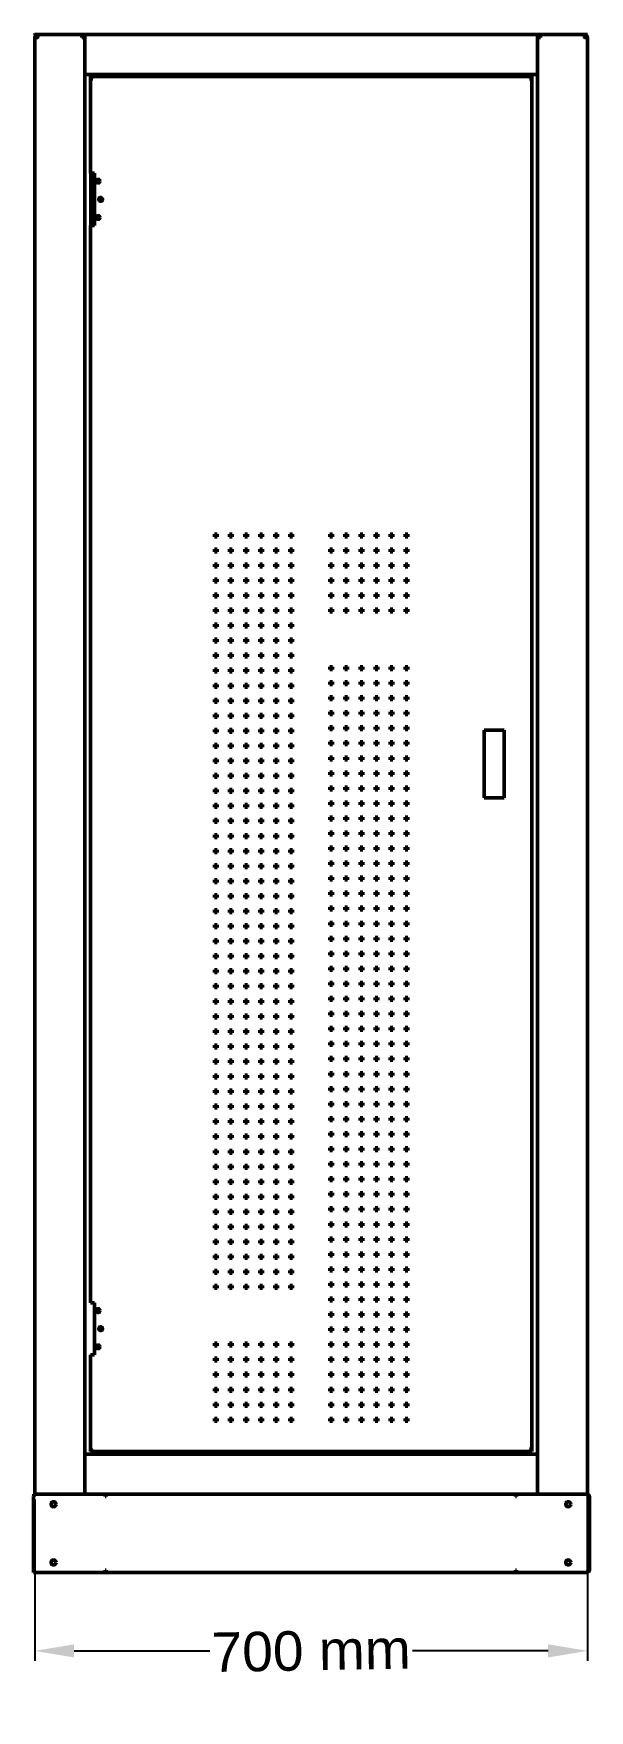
# Model space of a CAD drawing. Header units: millimetres. Extents: x 0 to 70, y -17 to 195.
import ezdxf

# ---------------------------------------------------------------- set-up
doc = ezdxf.new("R2010")
doc.units = ezdxf.units.MM
doc.linetypes.add('DASHED', pattern=[0.75, 0.5, -0.25])
doc.layers.add('IV_BEND_DOWN', color=5, linetype='DASHED', lineweight=50)
doc.layers.add('Visible (ANSI)', color=7, linetype='Continuous', lineweight=50)
doc.styles.get("Standard").update_dxf_attribs({"font": 'arial.ttf'})
doc.dimstyles.new('ISO-25', dxfattribs={"dimtxt": 2.5, "dimasz": 2.5, "dimexe": 1.25, "dimexo": 0.625, "dimtad": 1, "dimtxsty": 'Standard', "dimcen": -2.5, "dimadec": 0, "dimazin": 0, "dimtfac": 1, "dimtmove": 0, "dimatfit": 3, "dimfxl": 1, "dimarcsym": 0})

msp = doc.modelspace()

# ---------------------------------------------------------------- blocks, each defined once
blk = doc.blocks.new('*D20')
at = {"color": 0, "lineweight": -2}
for p, q in [((0.14, 9.25), (0.14, -11.19)), ((70.18, 9.21), (70.18, -11.19)), ((5.14, -9.94), (22.32, -9.94)), ((65.18, -9.94), (48, -9.94))]:
    blk.add_line(p, q, dxfattribs=at)
at = {"color": 0}
for points in [[(5.14, -9.11), (5.14, -10.78), (0.14, -9.94)], [(65.18, -10.78), (65.18, -9.11), (70.18, -9.94)]]:
    blk.add_solid(points, dxfattribs=at)
at = {"layer": 'Defpoints', "color": 0}
for p in [(0.14, 9.87), (70.18, 9.84), (70.18, -9.94)]:
    blk.add_point(p, dxfattribs=at)
at = {"color": 0, "insert": (35.16, -9.94), "char_height": 5, "attachment_point": 5, "rotation": 1}
blk.add_mtext('700 mm', dxfattribs=at)

# ---------------------------------------------------------------- dimensions: what is measured, and where the dimension line sits
at = {"color": 7}
dim = msp.add_linear_dim(base=(70.175, -9.942), p1=(0.144, 9.874), p2=(70.175, 9.837), angle=180, text='700 mm', dimstyle='ISO-25', override={"dimtxt": 5, "dimasz": 5}, dxfattribs=at)
dim.commit()
dim.dimension.update_dxf_attribs({"geometry": '*D20', "text_midpoint": (35.159, -9.942), "dimtype": 160, "text_rotation": 1})

# ---------------------------------------------------------------- linework, layer by layer
msp.add_line((70.175, 194.996), (0.143, 194.996))
at = {"linetype": 'Continuous', "lineweight": 13}
msp.add_line((0.143, 194.996), (70.175, 194.996), dxfattribs=at)
at = {"color": 7}
msp.add_lwpolyline([(0.143, 194.996), (70.175, 194.996)], dxfattribs=at)
at = {"layer": 'IV_BEND_DOWN'}
msp.add_line((0.143, 194.996), (70.175, 194.996), dxfattribs=at)
at = {"layer": 'Visible (ANSI)', "lineweight": 18}
for p, q in [((0.143, 194.996), (0.677, 194.996)), ((0.677, 194.996), (69.877, 194.996))]:
    msp.add_line(p, q, dxfattribs=at)
at = {"layer": 'Visible (ANSI)'}
for p, q in [((0.144, 195.117), (0.144, 194.996)), ((0.779, 194.996), (0.144, 194.996)), ((0.144, 194.996), (0.779, 194.996)), ((0.144, 194.615), (0.525, 194.615)), ((0.144, 9.874), (0.144, 194.615)), ((0.525, 194.806), (0.525, 194.996)), ((0.525, 194.806), (0.547, 194.806)), ((0.525, 194.73), (0.525, 194.615)), ((0.538, 194.73), (0.525, 194.73)), ((0.779, 194.996), (69.54, 194.996)), ((69.54, 194.996), (0.779, 194.996)), ((6.115, 194.615), (6.115, 194.996)), ((6.115, 194.615), (6.496, 194.615)), ((6.151, 194.73), (6.151, 194.996)), ((6.306, 194.73), (6.151, 194.73)), ((6.496, 194.73), (6.306, 194.73)), ((6.306, 194.615), (6.306, 194.73)), ((6.496, 194.463), (6.496, 194.996)), ((6.496, 190.448), (6.496, 194.463)), ((63.825, 194.463), (63.825, 194.996)), ((63.825, 194.73), (64.013, 194.73)), ((63.825, 194.615), (64.204, 194.615)), ((63.825, 194.463), (63.825, 190.448)), ((64.013, 194.73), (64.013, 194.615)), ((64.17, 194.73), (64.013, 194.73)), ((64.17, 194.996), (64.17, 194.73)), ((64.204, 194.996), (64.204, 194.615)), ((70.175, 194.996), (69.54, 194.996)), ((69.54, 194.996), (70.175, 194.996)), ((69.794, 194.806), (69.772, 194.806)), ((69.794, 194.73), (69.781, 194.73)), ((69.794, 194.806), (69.794, 194.996)), ((69.794, 194.615), (69.794, 194.73)), ((69.794, 194.615), (70.175, 194.615)), ((70.175, 194.615), (70.175, 9.837)), ((6.496, 190.448), (6.496, 189.936)), ((6.496, 189.936), (6.496, 189.835)), ((63.822, 189.914), (6.496, 189.914)), ((6.496, 189.835), (6.496, 14.986)), ((7.219, 189.66), (63.124, 189.66)), ((7.219, 189.508), (7.219, 189.66)), ((7.219, 177.399), (7.219, 189.457)), ((7.372, 189.457), (7.219, 189.457)), ((7.372, 189.457), (7.382, 189.457)), ((9.482, 189.914), (9.482, 189.66)), ((60.837, 189.66), (60.837, 189.914)), ((62.972, 189.457), (62.961, 189.457)), ((62.972, 189.457), (63.124, 189.457)), ((63.124, 189.508), (63.124, 189.66)), ((63.124, 189.457), (63.124, 15.54)), ((63.822, 189.835), (63.822, 189.936)), ((63.822, 14.986), (63.822, 189.835)), ((63.825, 190.448), (63.825, 189.951)), ((7.524, 177.399), (7.219, 177.399)), ((7.251, 170.792), (7.251, 177.399)), ((7.524, 177.399), (7.727, 177.399)), ((7.727, 177.399), (7.727, 170.792)), ((7.219, 170.792), (7.524, 170.792)), ((7.219, 34.205), (7.219, 170.792)), ((7.727, 170.792), (7.524, 170.792)), ((22.932, 131.66), (23.27, 131.66)), ((22.932, 131.323), (22.932, 131.66)), ((23.27, 131.323), (22.932, 131.323)), ((22.932, 129.754), (23.27, 129.754)), ((22.932, 129.417), (22.932, 129.754)), ((23.27, 131.66), (23.27, 131.323)), ((23.27, 129.754), (23.27, 129.417)), ((24.838, 131.66), (25.176, 131.66)), ((24.838, 131.323), (24.838, 131.66)), ((25.176, 131.323), (24.838, 131.323)), ((24.838, 129.754), (25.176, 129.754)), ((24.838, 129.417), (24.838, 129.754)), ((25.176, 131.66), (25.176, 131.323)), ((25.176, 129.754), (25.176, 129.417)), ((26.744, 131.66), (27.082, 131.66)), ((26.744, 131.323), (26.744, 131.66)), ((27.082, 131.323), (26.744, 131.323)), ((26.744, 129.754), (27.082, 129.754)), ((26.744, 129.417), (26.744, 129.754)), ((27.082, 131.66), (27.082, 131.323)), ((27.082, 129.754), (27.082, 129.417)), ((28.65, 131.66), (28.988, 131.66)), ((28.65, 131.323), (28.65, 131.66)), ((28.988, 131.323), (28.65, 131.323)), ((28.65, 129.754), (28.988, 129.754)), ((28.65, 129.417), (28.65, 129.754)), ((28.988, 131.66), (28.988, 131.323)), ((28.988, 129.754), (28.988, 129.417)), ((30.556, 131.66), (30.894, 131.66)), ((30.556, 131.323), (30.556, 131.66)), ((30.894, 131.323), (30.556, 131.323)), ((30.556, 129.754), (30.894, 129.754)), ((30.556, 129.417), (30.556, 129.754)), ((30.894, 131.66), (30.894, 131.323)), ((30.894, 129.754), (30.894, 129.417)), ((32.462, 131.66), (32.8, 131.66)), ((32.462, 131.323), (32.462, 131.66)), ((32.8, 131.323), (32.462, 131.323)), ((32.462, 129.754), (32.8, 129.754)), ((32.462, 129.417), (32.462, 129.754)), ((32.8, 131.66), (32.8, 131.323)), ((32.8, 129.754), (32.8, 129.417)), ((37.544, 131.66), (37.882, 131.66)), ((37.544, 131.322), (37.544, 131.66)), ((37.882, 131.322), (37.544, 131.322)), ((37.544, 129.754), (37.882, 129.754)), ((37.544, 129.416), (37.544, 129.754)), ((37.882, 131.66), (37.882, 131.322)), ((37.882, 129.754), (37.882, 129.416)), ((39.45, 131.66), (39.788, 131.66)), ((39.45, 131.322), (39.45, 131.66)), ((39.788, 131.322), (39.45, 131.322)), ((39.45, 129.754), (39.788, 129.754)), ((39.45, 129.416), (39.45, 129.754)), ((39.788, 131.66), (39.788, 131.322)), ((39.788, 129.754), (39.788, 129.416)), ((41.356, 131.66), (41.694, 131.66)), ((41.356, 131.322), (41.356, 131.66)), ((41.694, 131.322), (41.356, 131.322)), ((41.356, 129.754), (41.694, 129.754)), ((41.356, 129.416), (41.356, 129.754)), ((41.694, 131.66), (41.694, 131.322)), ((41.694, 129.754), (41.694, 129.416)), ((43.262, 131.66), (43.599, 131.66)), ((43.262, 131.322), (43.262, 131.66)), ((43.599, 131.322), (43.262, 131.322)), ((43.262, 129.754), (43.599, 129.754)), ((43.262, 129.416), (43.262, 129.754)), ((43.599, 131.66), (43.599, 131.322)), ((43.599, 129.754), (43.599, 129.416)), ((45.167, 131.66), (45.505, 131.66)), ((45.167, 131.322), (45.167, 131.66)), ((45.505, 131.322), (45.167, 131.322)), ((45.167, 129.754), (45.505, 129.754)), ((45.167, 129.416), (45.167, 129.754)), ((45.505, 131.66), (45.505, 131.322)), ((45.505, 129.754), (45.505, 129.416)), ((47.073, 131.66), (47.411, 131.66)), ((47.073, 131.322), (47.073, 131.66)), ((47.411, 131.322), (47.073, 131.322)), ((47.073, 129.754), (47.411, 129.754)), ((47.073, 129.416), (47.073, 129.754)), ((47.411, 131.66), (47.411, 131.322)), ((47.411, 129.754), (47.411, 129.416)), ((23.27, 129.417), (22.932, 129.417)), ((22.932, 127.849), (23.27, 127.849)), ((22.932, 127.511), (22.932, 127.849)), ((23.27, 127.849), (23.27, 127.511)), ((25.176, 129.417), (24.838, 129.417)), ((24.838, 127.849), (25.176, 127.849)), ((24.838, 127.511), (24.838, 127.849)), ((25.176, 127.849), (25.176, 127.511)), ((27.082, 129.417), (26.744, 129.417)), ((26.744, 127.849), (27.082, 127.849)), ((26.744, 127.511), (26.744, 127.849)), ((27.082, 127.849), (27.082, 127.511)), ((28.988, 129.417), (28.65, 129.417)), ((28.65, 127.849), (28.988, 127.849)), ((28.65, 127.511), (28.65, 127.849)), ((28.988, 127.849), (28.988, 127.511)), ((30.894, 129.417), (30.556, 129.417)), ((30.556, 127.849), (30.894, 127.849)), ((30.556, 127.511), (30.556, 127.849)), ((30.894, 127.849), (30.894, 127.511)), ((32.8, 129.417), (32.462, 129.417)), ((32.462, 127.849), (32.8, 127.849)), ((32.462, 127.511), (32.462, 127.849)), ((32.8, 127.849), (32.8, 127.511)), ((37.882, 129.416), (37.544, 129.416)), ((37.544, 127.848), (37.882, 127.848)), ((37.544, 127.51), (37.544, 127.848)), ((37.882, 127.848), (37.882, 127.51)), ((39.788, 129.416), (39.45, 129.416)), ((39.45, 127.848), (39.788, 127.848)), ((39.45, 127.51), (39.45, 127.848)), ((39.788, 127.848), (39.788, 127.51)), ((41.694, 129.416), (41.356, 129.416)), ((41.356, 127.848), (41.694, 127.848)), ((41.356, 127.51), (41.356, 127.848)), ((41.694, 127.848), (41.694, 127.51)), ((43.599, 129.416), (43.262, 129.416)), ((43.262, 127.848), (43.599, 127.848)), ((43.262, 127.51), (43.262, 127.848)), ((43.599, 127.848), (43.599, 127.51)), ((45.505, 129.416), (45.167, 129.416)), ((45.167, 127.848), (45.505, 127.848)), ((45.167, 127.51), (45.167, 127.848)), ((45.505, 127.848), (45.505, 127.51)), ((47.411, 129.416), (47.073, 129.416)), ((47.073, 127.848), (47.411, 127.848)), ((47.073, 127.51), (47.073, 127.848)), ((47.411, 127.848), (47.411, 127.51)), ((23.27, 127.511), (22.932, 127.511)), ((22.932, 125.943), (23.27, 125.943)), ((22.932, 125.605), (22.932, 125.943)), ((23.27, 125.605), (22.932, 125.605)), ((23.27, 125.943), (23.27, 125.605)), ((25.176, 127.511), (24.838, 127.511)), ((24.838, 125.943), (25.176, 125.943)), ((24.838, 125.605), (24.838, 125.943)), ((25.176, 125.605), (24.838, 125.605)), ((25.176, 125.943), (25.176, 125.605)), ((27.082, 127.511), (26.744, 127.511)), ((26.744, 125.943), (27.082, 125.943)), ((26.744, 125.605), (26.744, 125.943)), ((27.082, 125.605), (26.744, 125.605)), ((27.082, 125.943), (27.082, 125.605)), ((28.988, 127.511), (28.65, 127.511)), ((28.65, 125.943), (28.988, 125.943)), ((28.65, 125.605), (28.65, 125.943)), ((28.988, 125.605), (28.65, 125.605)), ((28.988, 125.943), (28.988, 125.605)), ((30.894, 127.511), (30.556, 127.511)), ((30.556, 125.943), (30.894, 125.943)), ((30.556, 125.605), (30.556, 125.943)), ((30.894, 125.605), (30.556, 125.605)), ((30.894, 125.943), (30.894, 125.605)), ((32.8, 127.511), (32.462, 127.511)), ((32.462, 125.943), (32.8, 125.943)), ((32.462, 125.605), (32.462, 125.943)), ((32.8, 125.605), (32.462, 125.605)), ((32.8, 125.943), (32.8, 125.605)), ((37.882, 127.51), (37.544, 127.51)), ((37.544, 125.942), (37.882, 125.942)), ((37.544, 125.604), (37.544, 125.942)), ((37.882, 125.604), (37.544, 125.604)), ((37.882, 125.942), (37.882, 125.604)), ((39.788, 127.51), (39.45, 127.51)), ((39.45, 125.942), (39.788, 125.942)), ((39.45, 125.604), (39.45, 125.942)), ((39.788, 125.604), (39.45, 125.604)), ((39.788, 125.942), (39.788, 125.604)), ((41.694, 127.51), (41.356, 127.51)), ((41.356, 125.942), (41.694, 125.942)), ((41.356, 125.604), (41.356, 125.942)), ((41.694, 125.604), (41.356, 125.604)), ((41.694, 125.942), (41.694, 125.604)), ((43.599, 127.51), (43.262, 127.51)), ((43.262, 125.942), (43.599, 125.942)), ((43.262, 125.604), (43.262, 125.942)), ((43.599, 125.604), (43.262, 125.604)), ((43.599, 125.942), (43.599, 125.604)), ((45.505, 127.51), (45.167, 127.51)), ((45.167, 125.942), (45.505, 125.942)), ((45.167, 125.604), (45.167, 125.942)), ((45.505, 125.604), (45.167, 125.604)), ((45.505, 125.942), (45.505, 125.604)), ((47.411, 127.51), (47.073, 127.51)), ((47.073, 125.942), (47.411, 125.942)), ((47.073, 125.604), (47.073, 125.942)), ((47.411, 125.604), (47.073, 125.604)), ((47.411, 125.942), (47.411, 125.604)), ((22.932, 124.037), (23.27, 124.037)), ((22.932, 123.699), (22.932, 124.037)), ((23.27, 123.699), (22.932, 123.699)), ((23.27, 124.037), (23.27, 123.699)), ((24.838, 124.037), (25.176, 124.037)), ((24.838, 123.699), (24.838, 124.037)), ((25.176, 123.699), (24.838, 123.699)), ((25.176, 124.037), (25.176, 123.699)), ((26.744, 124.037), (27.082, 124.037)), ((26.744, 123.699), (26.744, 124.037)), ((27.082, 123.699), (26.744, 123.699)), ((27.082, 124.037), (27.082, 123.699)), ((28.65, 124.037), (28.988, 124.037)), ((28.65, 123.699), (28.65, 124.037)), ((28.988, 123.699), (28.65, 123.699)), ((28.988, 124.037), (28.988, 123.699)), ((30.556, 124.037), (30.894, 124.037)), ((30.556, 123.699), (30.556, 124.037)), ((30.894, 123.699), (30.556, 123.699)), ((30.894, 124.037), (30.894, 123.699)), ((32.462, 124.037), (32.8, 124.037)), ((32.462, 123.699), (32.462, 124.037)), ((32.8, 123.699), (32.462, 123.699)), ((32.8, 124.037), (32.8, 123.699)), ((37.544, 124.036), (37.882, 124.036)), ((37.544, 123.698), (37.544, 124.036)), ((37.882, 123.698), (37.544, 123.698)), ((37.882, 124.036), (37.882, 123.698)), ((39.45, 124.036), (39.788, 124.036)), ((39.45, 123.698), (39.45, 124.036)), ((39.788, 123.698), (39.45, 123.698)), ((39.788, 124.036), (39.788, 123.698)), ((41.356, 124.036), (41.694, 124.036)), ((41.356, 123.698), (41.356, 124.036)), ((41.694, 123.698), (41.356, 123.698)), ((41.694, 124.036), (41.694, 123.698)), ((43.262, 124.036), (43.599, 124.036)), ((43.262, 123.698), (43.262, 124.036)), ((43.599, 123.698), (43.262, 123.698)), ((43.599, 124.036), (43.599, 123.698)), ((45.167, 124.036), (45.505, 124.036)), ((45.167, 123.698), (45.167, 124.036)), ((45.505, 123.698), (45.167, 123.698)), ((45.505, 124.036), (45.505, 123.698)), ((47.073, 124.036), (47.411, 124.036)), ((47.073, 123.698), (47.073, 124.036)), ((47.411, 123.698), (47.073, 123.698)), ((47.411, 124.036), (47.411, 123.698)), ((22.932, 122.131), (23.27, 122.131)), ((22.932, 121.793), (22.932, 122.131)), ((23.27, 121.793), (22.932, 121.793)), ((23.27, 122.131), (23.27, 121.793)), ((24.838, 122.131), (25.176, 122.131)), ((24.838, 121.793), (24.838, 122.131)), ((25.176, 121.793), (24.838, 121.793)), ((25.176, 122.131), (25.176, 121.793)), ((26.744, 122.131), (27.082, 122.131)), ((26.744, 121.793), (26.744, 122.131)), ((27.082, 121.793), (26.744, 121.793)), ((27.082, 122.131), (27.082, 121.793)), ((28.65, 122.131), (28.988, 122.131)), ((28.65, 121.793), (28.65, 122.131)), ((28.988, 121.793), (28.65, 121.793)), ((28.988, 122.131), (28.988, 121.793)), ((30.556, 122.131), (30.894, 122.131)), ((30.556, 121.793), (30.556, 122.131)), ((30.894, 121.793), (30.556, 121.793)), ((30.894, 122.131), (30.894, 121.793)), ((32.462, 122.131), (32.8, 122.131)), ((32.462, 121.793), (32.462, 122.131)), ((32.8, 121.793), (32.462, 121.793)), ((32.8, 122.131), (32.8, 121.793)), ((37.544, 122.13), (37.882, 122.13)), ((37.544, 121.793), (37.544, 122.13)), ((37.882, 121.793), (37.544, 121.793)), ((37.882, 122.13), (37.882, 121.793)), ((39.45, 122.13), (39.788, 122.13)), ((39.45, 121.793), (39.45, 122.13)), ((39.788, 121.793), (39.45, 121.793)), ((39.788, 122.13), (39.788, 121.793)), ((41.356, 122.13), (41.694, 122.13)), ((41.356, 121.793), (41.356, 122.13)), ((41.694, 121.793), (41.356, 121.793)), ((41.694, 122.13), (41.694, 121.793)), ((43.262, 122.13), (43.599, 122.13)), ((43.262, 121.793), (43.262, 122.13)), ((43.599, 121.793), (43.262, 121.793)), ((43.599, 122.13), (43.599, 121.793)), ((45.167, 122.13), (45.505, 122.13)), ((45.167, 121.793), (45.167, 122.13)), ((45.505, 121.793), (45.167, 121.793)), ((45.505, 122.13), (45.505, 121.793)), ((47.073, 122.13), (47.411, 122.13)), ((47.073, 121.793), (47.073, 122.13)), ((47.411, 121.793), (47.073, 121.793)), ((47.411, 122.13), (47.411, 121.793)), ((22.932, 120.225), (23.27, 120.225)), ((22.932, 119.887), (22.932, 120.225)), ((23.27, 119.887), (22.932, 119.887)), ((23.27, 120.225), (23.27, 119.887)), ((24.838, 120.225), (25.176, 120.225)), ((24.838, 119.887), (24.838, 120.225)), ((25.176, 119.887), (24.838, 119.887)), ((25.176, 120.225), (25.176, 119.887)), ((26.744, 120.225), (27.082, 120.225)), ((26.744, 119.887), (26.744, 120.225)), ((27.082, 119.887), (26.744, 119.887)), ((27.082, 120.225), (27.082, 119.887)), ((28.65, 120.225), (28.988, 120.225)), ((28.65, 119.887), (28.65, 120.225)), ((28.988, 119.887), (28.65, 119.887)), ((28.988, 120.225), (28.988, 119.887)), ((30.556, 120.225), (30.894, 120.225)), ((30.556, 119.887), (30.556, 120.225)), ((30.894, 119.887), (30.556, 119.887)), ((30.894, 120.225), (30.894, 119.887)), ((32.462, 120.225), (32.8, 120.225)), ((32.462, 119.887), (32.462, 120.225)), ((32.8, 119.887), (32.462, 119.887)), ((32.8, 120.225), (32.8, 119.887)), ((22.932, 118.319), (23.27, 118.319)), ((22.932, 117.981), (22.932, 118.319)), ((23.27, 117.981), (22.932, 117.981)), ((23.27, 118.319), (23.27, 117.981)), ((24.838, 118.319), (25.176, 118.319)), ((24.838, 117.981), (24.838, 118.319)), ((25.176, 117.981), (24.838, 117.981)), ((25.176, 118.319), (25.176, 117.981)), ((26.744, 118.319), (27.082, 118.319)), ((26.744, 117.981), (26.744, 118.319)), ((27.082, 117.981), (26.744, 117.981)), ((27.082, 118.319), (27.082, 117.981)), ((28.65, 118.319), (28.988, 118.319)), ((28.65, 117.981), (28.65, 118.319)), ((28.988, 117.981), (28.65, 117.981)), ((28.988, 118.319), (28.988, 117.981)), ((30.556, 118.319), (30.894, 118.319)), ((30.556, 117.981), (30.556, 118.319)), ((30.894, 117.981), (30.556, 117.981)), ((30.894, 118.319), (30.894, 117.981)), ((32.462, 118.319), (32.8, 118.319)), ((32.462, 117.981), (32.462, 118.319)), ((32.8, 117.981), (32.462, 117.981)), ((32.8, 118.319), (32.8, 117.981)), ((22.932, 116.413), (23.27, 116.413)), ((22.932, 116.076), (22.932, 116.413)), ((23.27, 116.076), (22.932, 116.076)), ((23.27, 116.413), (23.27, 116.076)), ((24.838, 116.413), (25.176, 116.413)), ((24.838, 116.076), (24.838, 116.413)), ((25.176, 116.076), (24.838, 116.076)), ((25.176, 116.413), (25.176, 116.076)), ((26.744, 116.413), (27.082, 116.413)), ((26.744, 116.076), (26.744, 116.413)), ((27.082, 116.076), (26.744, 116.076)), ((27.082, 116.413), (27.082, 116.076)), ((28.65, 116.413), (28.988, 116.413)), ((28.65, 116.076), (28.65, 116.413)), ((28.988, 116.076), (28.65, 116.076)), ((28.988, 116.413), (28.988, 116.076)), ((30.556, 116.413), (30.894, 116.413)), ((30.556, 116.076), (30.556, 116.413)), ((30.894, 116.076), (30.556, 116.076)), ((30.894, 116.413), (30.894, 116.076)), ((32.462, 116.413), (32.8, 116.413)), ((32.462, 116.076), (32.462, 116.413)), ((32.8, 116.076), (32.462, 116.076)), ((32.8, 116.413), (32.8, 116.076)), ((37.544, 114.825), (37.882, 114.825)), ((37.544, 114.487), (37.544, 114.825)), ((37.882, 114.825), (37.882, 114.487)), ((39.45, 114.825), (39.788, 114.825)), ((39.45, 114.487), (39.45, 114.825)), ((39.788, 114.825), (39.788, 114.487)), ((41.356, 114.825), (41.694, 114.825)), ((41.356, 114.487), (41.356, 114.825)), ((41.694, 114.825), (41.694, 114.487)), ((43.262, 114.487), (43.262, 114.825)), ((43.262, 114.825), (43.599, 114.825)), ((43.599, 114.825), (43.599, 114.487)), ((45.167, 114.487), (45.167, 114.825)), ((45.167, 114.825), (45.505, 114.825)), ((45.505, 114.825), (45.505, 114.487)), ((47.073, 114.825), (47.411, 114.825)), ((47.073, 114.487), (47.073, 114.825)), ((47.411, 114.825), (47.411, 114.487)), ((22.932, 114.508), (23.27, 114.508)), ((22.932, 114.17), (22.932, 114.508)), ((23.27, 114.17), (22.932, 114.17)), ((23.27, 114.508), (23.27, 114.17)), ((24.838, 114.508), (25.176, 114.508)), ((24.838, 114.17), (24.838, 114.508)), ((25.176, 114.17), (24.838, 114.17)), ((25.176, 114.508), (25.176, 114.17)), ((26.744, 114.508), (27.082, 114.508)), ((26.744, 114.17), (26.744, 114.508)), ((27.082, 114.17), (26.744, 114.17)), ((27.082, 114.508), (27.082, 114.17)), ((28.65, 114.508), (28.988, 114.508)), ((28.65, 114.17), (28.65, 114.508)), ((28.988, 114.17), (28.65, 114.17)), ((28.988, 114.508), (28.988, 114.17)), ((30.556, 114.508), (30.894, 114.508)), ((30.556, 114.17), (30.556, 114.508)), ((30.894, 114.17), (30.556, 114.17)), ((30.894, 114.508), (30.894, 114.17)), ((32.462, 114.508), (32.8, 114.508)), ((32.462, 114.17), (32.462, 114.508)), ((32.8, 114.17), (32.462, 114.17)), ((32.8, 114.508), (32.8, 114.17)), ((37.882, 114.487), (37.544, 114.487)), ((37.544, 112.919), (37.882, 112.919)), ((37.544, 112.582), (37.544, 112.919)), ((37.882, 112.919), (37.882, 112.582)), ((39.788, 114.487), (39.45, 114.487)), ((39.45, 112.919), (39.788, 112.919)), ((39.45, 112.582), (39.45, 112.919)), ((39.788, 112.919), (39.788, 112.582)), ((41.694, 114.487), (41.356, 114.487)), ((41.356, 112.919), (41.694, 112.919)), ((41.356, 112.582), (41.356, 112.919)), ((41.694, 112.919), (41.694, 112.582)), ((43.599, 114.487), (43.262, 114.487)), ((43.262, 112.582), (43.262, 112.919)), ((43.262, 112.919), (43.599, 112.919)), ((43.599, 112.919), (43.599, 112.582)), ((45.505, 114.487), (45.167, 114.487)), ((45.167, 112.582), (45.167, 112.919)), ((45.167, 112.919), (45.505, 112.919)), ((45.505, 112.919), (45.505, 112.582)), ((47.411, 114.487), (47.073, 114.487)), ((47.073, 112.919), (47.411, 112.919)), ((47.073, 112.582), (47.073, 112.919)), ((47.411, 112.919), (47.411, 112.582)), ((22.932, 112.602), (23.27, 112.602)), ((22.932, 112.264), (22.932, 112.602)), ((23.27, 112.264), (22.932, 112.264)), ((22.932, 110.696), (23.27, 110.696)), ((22.932, 110.358), (22.932, 110.696)), ((23.27, 112.602), (23.27, 112.264)), ((23.27, 110.696), (23.27, 110.358)), ((24.838, 112.602), (25.176, 112.602)), ((24.838, 112.264), (24.838, 112.602)), ((25.176, 112.264), (24.838, 112.264)), ((24.838, 110.696), (25.176, 110.696)), ((24.838, 110.358), (24.838, 110.696)), ((25.176, 112.602), (25.176, 112.264)), ((25.176, 110.696), (25.176, 110.358)), ((26.744, 112.602), (27.082, 112.602)), ((26.744, 112.264), (26.744, 112.602)), ((27.082, 112.264), (26.744, 112.264)), ((26.744, 110.696), (27.082, 110.696)), ((26.744, 110.358), (26.744, 110.696)), ((27.082, 112.602), (27.082, 112.264)), ((27.082, 110.696), (27.082, 110.358)), ((28.65, 112.602), (28.988, 112.602)), ((28.65, 112.264), (28.65, 112.602)), ((28.988, 112.264), (28.65, 112.264)), ((28.65, 110.696), (28.988, 110.696)), ((28.65, 110.358), (28.65, 110.696)), ((28.988, 112.602), (28.988, 112.264)), ((28.988, 110.696), (28.988, 110.358)), ((30.556, 112.602), (30.894, 112.602)), ((30.556, 112.264), (30.556, 112.602)), ((30.894, 112.264), (30.556, 112.264)), ((30.556, 110.696), (30.894, 110.696)), ((30.556, 110.358), (30.556, 110.696)), ((30.894, 112.602), (30.894, 112.264)), ((30.894, 110.696), (30.894, 110.358)), ((32.462, 112.602), (32.8, 112.602)), ((32.462, 112.264), (32.462, 112.602)), ((32.8, 112.264), (32.462, 112.264)), ((32.462, 110.696), (32.8, 110.696)), ((32.462, 110.358), (32.462, 110.696)), ((32.8, 112.602), (32.8, 112.264)), ((32.8, 110.696), (32.8, 110.358)), ((37.882, 112.582), (37.544, 112.582)), ((37.544, 111.013), (37.882, 111.013)), ((37.544, 110.676), (37.544, 111.013)), ((37.882, 110.676), (37.544, 110.676)), ((37.882, 111.013), (37.882, 110.676)), ((39.788, 112.582), (39.45, 112.582)), ((39.45, 111.013), (39.788, 111.013)), ((39.45, 110.676), (39.45, 111.013)), ((39.788, 110.676), (39.45, 110.676)), ((39.788, 111.013), (39.788, 110.676)), ((41.694, 112.582), (41.356, 112.582)), ((41.356, 111.013), (41.694, 111.013)), ((41.356, 110.676), (41.356, 111.013)), ((41.694, 110.676), (41.356, 110.676)), ((41.694, 111.013), (41.694, 110.676)), ((43.599, 112.582), (43.262, 112.582)), ((43.262, 110.676), (43.262, 111.013)), ((43.262, 111.013), (43.599, 111.013)), ((43.599, 110.676), (43.262, 110.676)), ((43.599, 111.013), (43.599, 110.676)), ((45.505, 112.582), (45.167, 112.582)), ((45.167, 110.676), (45.167, 111.013)), ((45.167, 111.013), (45.505, 111.013)), ((45.505, 110.676), (45.167, 110.676)), ((45.505, 111.013), (45.505, 110.676)), ((47.411, 112.582), (47.073, 112.582)), ((47.073, 111.013), (47.411, 111.013)), ((47.073, 110.676), (47.073, 111.013)), ((47.411, 110.676), (47.073, 110.676)), ((47.411, 111.013), (47.411, 110.676)), ((23.27, 110.358), (22.932, 110.358)), ((22.932, 108.79), (23.27, 108.79)), ((22.932, 108.452), (22.932, 108.79)), ((23.27, 108.452), (22.932, 108.452)), ((23.27, 108.79), (23.27, 108.452)), ((25.176, 110.358), (24.838, 110.358)), ((24.838, 108.79), (25.176, 108.79)), ((24.838, 108.452), (24.838, 108.79)), ((25.176, 108.452), (24.838, 108.452)), ((25.176, 108.79), (25.176, 108.452)), ((27.082, 110.358), (26.744, 110.358)), ((26.744, 108.79), (27.082, 108.79)), ((26.744, 108.452), (26.744, 108.79)), ((27.082, 108.452), (26.744, 108.452)), ((27.082, 108.79), (27.082, 108.452)), ((28.988, 110.358), (28.65, 110.358)), ((28.65, 108.79), (28.988, 108.79)), ((28.65, 108.452), (28.65, 108.79)), ((28.988, 108.452), (28.65, 108.452)), ((28.988, 108.79), (28.988, 108.452)), ((30.894, 110.358), (30.556, 110.358)), ((30.556, 108.79), (30.894, 108.79)), ((30.556, 108.452), (30.556, 108.79)), ((30.894, 108.452), (30.556, 108.452)), ((30.894, 108.79), (30.894, 108.452)), ((32.8, 110.358), (32.462, 110.358)), ((32.462, 108.79), (32.8, 108.79)), ((32.462, 108.452), (32.462, 108.79)), ((32.8, 108.452), (32.462, 108.452)), ((32.8, 108.79), (32.8, 108.452)), ((37.544, 109.108), (37.882, 109.108)), ((37.544, 108.77), (37.544, 109.108)), ((37.882, 108.77), (37.544, 108.77)), ((37.882, 109.108), (37.882, 108.77)), ((39.45, 109.108), (39.788, 109.108)), ((39.45, 108.77), (39.45, 109.108)), ((39.788, 108.77), (39.45, 108.77)), ((39.788, 109.108), (39.788, 108.77)), ((41.356, 109.108), (41.694, 109.108)), ((41.356, 108.77), (41.356, 109.108)), ((41.694, 108.77), (41.356, 108.77)), ((41.694, 109.108), (41.694, 108.77)), ((43.262, 108.77), (43.262, 109.108)), ((43.262, 109.108), (43.599, 109.108)), ((43.599, 108.77), (43.262, 108.77)), ((43.599, 109.108), (43.599, 108.77)), ((45.167, 108.77), (45.167, 109.108)), ((45.167, 109.108), (45.505, 109.108)), ((45.505, 108.77), (45.167, 108.77)), ((45.505, 109.108), (45.505, 108.77)), ((47.073, 109.108), (47.411, 109.108)), ((47.073, 108.77), (47.073, 109.108)), ((47.411, 108.77), (47.073, 108.77)), ((47.411, 109.108), (47.411, 108.77)), ((22.932, 106.884), (23.27, 106.884)), ((22.932, 106.546), (22.932, 106.884)), ((23.27, 106.546), (22.932, 106.546)), ((23.27, 106.884), (23.27, 106.546)), ((24.838, 106.884), (25.176, 106.884)), ((24.838, 106.546), (24.838, 106.884)), ((25.176, 106.546), (24.838, 106.546)), ((25.176, 106.884), (25.176, 106.546)), ((26.744, 106.884), (27.082, 106.884)), ((26.744, 106.546), (26.744, 106.884)), ((27.082, 106.546), (26.744, 106.546)), ((27.082, 106.884), (27.082, 106.546)), ((28.65, 106.884), (28.988, 106.884)), ((28.65, 106.546), (28.65, 106.884)), ((28.988, 106.546), (28.65, 106.546)), ((28.988, 106.884), (28.988, 106.546)), ((30.556, 106.884), (30.894, 106.884)), ((30.556, 106.546), (30.556, 106.884)), ((30.894, 106.546), (30.556, 106.546)), ((30.894, 106.884), (30.894, 106.546)), ((32.462, 106.884), (32.8, 106.884)), ((32.462, 106.546), (32.462, 106.884)), ((32.8, 106.546), (32.462, 106.546)), ((32.8, 106.884), (32.8, 106.546)), ((37.544, 107.202), (37.882, 107.202)), ((37.544, 106.864), (37.544, 107.202)), ((37.882, 106.864), (37.544, 106.864)), ((37.882, 107.202), (37.882, 106.864)), ((39.45, 107.202), (39.788, 107.202)), ((39.45, 106.864), (39.45, 107.202)), ((39.788, 106.864), (39.45, 106.864)), ((39.788, 107.202), (39.788, 106.864)), ((41.356, 107.202), (41.694, 107.202)), ((41.356, 106.864), (41.356, 107.202)), ((41.694, 106.864), (41.356, 106.864)), ((41.694, 107.202), (41.694, 106.864)), ((43.262, 106.864), (43.262, 107.202)), ((43.262, 107.202), (43.599, 107.202)), ((43.599, 106.864), (43.262, 106.864)), ((43.599, 107.202), (43.599, 106.864)), ((45.167, 106.864), (45.167, 107.202)), ((45.167, 107.202), (45.505, 107.202)), ((45.505, 106.864), (45.167, 106.864)), ((45.505, 107.202), (45.505, 106.864)), ((47.073, 107.202), (47.411, 107.202)), ((47.073, 106.864), (47.073, 107.202)), ((47.411, 106.864), (47.073, 106.864)), ((47.411, 107.202), (47.411, 106.864)), ((57.089, 106.787), (59.63, 106.787)), ((57.089, 98.21), (57.089, 106.787)), ((59.63, 106.787), (59.63, 98.21)), ((22.932, 104.978), (23.27, 104.978)), ((22.932, 104.64), (22.932, 104.978)), ((23.27, 104.64), (22.932, 104.64)), ((23.27, 104.978), (23.27, 104.64)), ((24.838, 104.978), (25.176, 104.978)), ((24.838, 104.64), (24.838, 104.978)), ((25.176, 104.64), (24.838, 104.64)), ((25.176, 104.978), (25.176, 104.64)), ((26.744, 104.978), (27.082, 104.978)), ((26.744, 104.64), (26.744, 104.978)), ((27.082, 104.64), (26.744, 104.64)), ((27.082, 104.978), (27.082, 104.64)), ((28.65, 104.978), (28.988, 104.978)), ((28.65, 104.64), (28.65, 104.978)), ((28.988, 104.64), (28.65, 104.64)), ((28.988, 104.978), (28.988, 104.64)), ((30.556, 104.978), (30.894, 104.978)), ((30.556, 104.64), (30.556, 104.978)), ((30.894, 104.64), (30.556, 104.64)), ((30.894, 104.978), (30.894, 104.64)), ((32.462, 104.978), (32.8, 104.978)), ((32.462, 104.64), (32.462, 104.978)), ((32.8, 104.64), (32.462, 104.64)), ((32.8, 104.978), (32.8, 104.64)), ((37.544, 105.296), (37.882, 105.296)), ((37.544, 104.958), (37.544, 105.296)), ((37.882, 104.958), (37.544, 104.958)), ((37.882, 105.296), (37.882, 104.958)), ((39.45, 105.296), (39.788, 105.296)), ((39.45, 104.958), (39.45, 105.296)), ((39.788, 104.958), (39.45, 104.958)), ((39.788, 105.296), (39.788, 104.958)), ((41.356, 105.296), (41.694, 105.296)), ((41.356, 104.958), (41.356, 105.296)), ((41.694, 104.958), (41.356, 104.958)), ((41.694, 105.296), (41.694, 104.958)), ((43.262, 104.958), (43.262, 105.296)), ((43.262, 105.296), (43.599, 105.296)), ((43.599, 104.958), (43.262, 104.958)), ((43.599, 105.296), (43.599, 104.958)), ((45.167, 104.958), (45.167, 105.296)), ((45.167, 105.296), (45.505, 105.296)), ((45.505, 104.958), (45.167, 104.958)), ((45.505, 105.296), (45.505, 104.958)), ((47.073, 105.296), (47.411, 105.296)), ((47.073, 104.958), (47.073, 105.296)), ((47.411, 104.958), (47.073, 104.958)), ((47.411, 105.296), (47.411, 104.958)), ((22.932, 103.072), (23.27, 103.072)), ((22.932, 102.735), (22.932, 103.072)), ((23.27, 102.735), (22.932, 102.735)), ((23.27, 103.072), (23.27, 102.735)), ((24.838, 103.072), (25.176, 103.072)), ((24.838, 102.735), (24.838, 103.072)), ((25.176, 102.735), (24.838, 102.735)), ((25.176, 103.072), (25.176, 102.735)), ((26.744, 103.072), (27.082, 103.072)), ((26.744, 102.735), (26.744, 103.072)), ((27.082, 102.735), (26.744, 102.735)), ((27.082, 103.072), (27.082, 102.735)), ((28.65, 103.072), (28.988, 103.072)), ((28.65, 102.735), (28.65, 103.072)), ((28.988, 102.735), (28.65, 102.735)), ((28.988, 103.072), (28.988, 102.735)), ((30.556, 103.072), (30.894, 103.072)), ((30.556, 102.735), (30.556, 103.072)), ((30.894, 102.735), (30.556, 102.735)), ((30.894, 103.072), (30.894, 102.735)), ((32.462, 103.072), (32.8, 103.072)), ((32.462, 102.735), (32.462, 103.072)), ((32.8, 102.735), (32.462, 102.735)), ((32.8, 103.072), (32.8, 102.735)), ((37.544, 103.39), (37.882, 103.39)), ((37.544, 103.052), (37.544, 103.39)), ((37.882, 103.052), (37.544, 103.052)), ((37.882, 103.39), (37.882, 103.052)), ((39.45, 103.39), (39.788, 103.39)), ((39.45, 103.052), (39.45, 103.39)), ((39.788, 103.052), (39.45, 103.052)), ((39.788, 103.39), (39.788, 103.052)), ((41.356, 103.39), (41.694, 103.39)), ((41.356, 103.052), (41.356, 103.39)), ((41.694, 103.052), (41.356, 103.052)), ((41.694, 103.39), (41.694, 103.052)), ((43.262, 103.052), (43.262, 103.39)), ((43.262, 103.39), (43.599, 103.39)), ((43.599, 103.052), (43.262, 103.052)), ((43.599, 103.39), (43.599, 103.052)), ((45.167, 103.052), (45.167, 103.39)), ((45.167, 103.39), (45.505, 103.39)), ((45.505, 103.052), (45.167, 103.052)), ((45.505, 103.39), (45.505, 103.052)), ((47.073, 103.39), (47.411, 103.39)), ((47.073, 103.052), (47.073, 103.39)), ((47.411, 103.052), (47.073, 103.052)), ((47.411, 103.39), (47.411, 103.052)), ((22.932, 101.166), (23.27, 101.166)), ((22.932, 100.829), (22.932, 101.166)), ((23.27, 100.829), (22.932, 100.829)), ((23.27, 101.166), (23.27, 100.829)), ((24.838, 101.166), (25.176, 101.166)), ((24.838, 100.829), (24.838, 101.166)), ((25.176, 100.829), (24.838, 100.829)), ((25.176, 101.166), (25.176, 100.829)), ((26.744, 101.166), (27.082, 101.166)), ((26.744, 100.829), (26.744, 101.166)), ((27.082, 100.829), (26.744, 100.829)), ((27.082, 101.166), (27.082, 100.829)), ((28.65, 101.166), (28.988, 101.166)), ((28.65, 100.829), (28.65, 101.166)), ((28.988, 100.829), (28.65, 100.829)), ((28.988, 101.166), (28.988, 100.829)), ((30.556, 101.166), (30.894, 101.166)), ((30.556, 100.829), (30.556, 101.166)), ((30.894, 100.829), (30.556, 100.829)), ((30.894, 101.166), (30.894, 100.829)), ((32.462, 101.166), (32.8, 101.166)), ((32.462, 100.829), (32.462, 101.166)), ((32.8, 100.829), (32.462, 100.829)), ((32.8, 101.166), (32.8, 100.829)), ((37.544, 101.484), (37.882, 101.484)), ((37.544, 101.146), (37.544, 101.484)), ((37.882, 101.146), (37.544, 101.146)), ((37.882, 101.484), (37.882, 101.146)), ((39.45, 101.484), (39.788, 101.484)), ((39.45, 101.146), (39.45, 101.484)), ((39.788, 101.146), (39.45, 101.146)), ((39.788, 101.484), (39.788, 101.146)), ((41.356, 101.484), (41.694, 101.484)), ((41.356, 101.146), (41.356, 101.484)), ((41.694, 101.146), (41.356, 101.146)), ((41.694, 101.484), (41.694, 101.146)), ((43.262, 101.146), (43.262, 101.484)), ((43.262, 101.484), (43.599, 101.484)), ((43.599, 101.146), (43.262, 101.146)), ((43.599, 101.484), (43.599, 101.146)), ((45.167, 101.146), (45.167, 101.484)), ((45.167, 101.484), (45.505, 101.484)), ((45.505, 101.146), (45.167, 101.146)), ((45.505, 101.484), (45.505, 101.146)), ((47.073, 101.484), (47.411, 101.484)), ((47.073, 101.146), (47.073, 101.484)), ((47.411, 101.146), (47.073, 101.146)), ((47.411, 101.484), (47.411, 101.146)), ((22.932, 99.261), (23.27, 99.261)), ((22.932, 98.923), (22.932, 99.261)), ((23.27, 98.923), (22.932, 98.923)), ((23.27, 99.261), (23.27, 98.923)), ((24.838, 99.261), (25.176, 99.261)), ((24.838, 98.923), (24.838, 99.261)), ((25.176, 98.923), (24.838, 98.923)), ((25.176, 99.261), (25.176, 98.923)), ((26.744, 99.261), (27.082, 99.261)), ((26.744, 98.923), (26.744, 99.261)), ((27.082, 98.923), (26.744, 98.923)), ((27.082, 99.261), (27.082, 98.923)), ((28.65, 99.261), (28.988, 99.261)), ((28.65, 98.923), (28.65, 99.261)), ((28.988, 98.923), (28.65, 98.923)), ((28.988, 99.261), (28.988, 98.923)), ((30.556, 99.261), (30.894, 99.261)), ((30.556, 98.923), (30.556, 99.261)), ((30.894, 98.923), (30.556, 98.923)), ((30.894, 99.261), (30.894, 98.923)), ((32.462, 99.261), (32.8, 99.261)), ((32.462, 98.923), (32.462, 99.261)), ((32.8, 98.923), (32.462, 98.923)), ((32.8, 99.261), (32.8, 98.923)), ((37.544, 99.578), (37.882, 99.578)), ((37.544, 99.24), (37.544, 99.578)), ((37.882, 99.24), (37.544, 99.24)), ((37.882, 99.578), (37.882, 99.24)), ((39.45, 99.578), (39.788, 99.578)), ((39.45, 99.24), (39.45, 99.578)), ((39.788, 99.24), (39.45, 99.24)), ((39.788, 99.578), (39.788, 99.24)), ((41.356, 99.578), (41.694, 99.578)), ((41.356, 99.24), (41.356, 99.578)), ((41.694, 99.24), (41.356, 99.24)), ((41.694, 99.578), (41.694, 99.24)), ((43.262, 99.24), (43.262, 99.578)), ((43.262, 99.578), (43.599, 99.578)), ((43.599, 99.24), (43.262, 99.24)), ((43.599, 99.578), (43.599, 99.24)), ((45.167, 99.24), (45.167, 99.578)), ((45.167, 99.578), (45.505, 99.578)), ((45.505, 99.24), (45.167, 99.24)), ((45.505, 99.578), (45.505, 99.24)), ((47.073, 99.578), (47.411, 99.578)), ((47.073, 99.24), (47.073, 99.578)), ((47.411, 99.24), (47.073, 99.24)), ((47.411, 99.578), (47.411, 99.24)), ((59.63, 98.21), (57.089, 98.21)), ((22.932, 97.355), (23.27, 97.355)), ((22.932, 97.017), (22.932, 97.355)), ((23.27, 97.017), (22.932, 97.017)), ((23.27, 97.355), (23.27, 97.017)), ((24.838, 97.355), (25.176, 97.355)), ((24.838, 97.017), (24.838, 97.355)), ((25.176, 97.017), (24.838, 97.017)), ((25.176, 97.355), (25.176, 97.017)), ((26.744, 97.355), (27.082, 97.355)), ((26.744, 97.017), (26.744, 97.355)), ((27.082, 97.017), (26.744, 97.017)), ((27.082, 97.355), (27.082, 97.017)), ((28.65, 97.355), (28.988, 97.355)), ((28.65, 97.017), (28.65, 97.355)), ((28.988, 97.017), (28.65, 97.017)), ((28.988, 97.355), (28.988, 97.017)), ((30.556, 97.355), (30.894, 97.355)), ((30.556, 97.017), (30.556, 97.355)), ((30.894, 97.017), (30.556, 97.017)), ((30.894, 97.355), (30.894, 97.017)), ((32.462, 97.355), (32.8, 97.355)), ((32.462, 97.017), (32.462, 97.355)), ((32.8, 97.017), (32.462, 97.017)), ((32.8, 97.355), (32.8, 97.017)), ((37.544, 97.672), (37.882, 97.672)), ((37.544, 97.335), (37.544, 97.672)), ((37.882, 97.335), (37.544, 97.335)), ((37.544, 95.767), (37.882, 95.767)), ((37.544, 95.429), (37.544, 95.767)), ((37.882, 97.672), (37.882, 97.335)), ((37.882, 95.767), (37.882, 95.429)), ((39.45, 97.672), (39.788, 97.672)), ((39.45, 97.335), (39.45, 97.672)), ((39.788, 97.335), (39.45, 97.335)), ((39.45, 95.767), (39.788, 95.767)), ((39.45, 95.429), (39.45, 95.767)), ((39.788, 97.672), (39.788, 97.335)), ((39.788, 95.767), (39.788, 95.429)), ((41.356, 97.672), (41.694, 97.672)), ((41.356, 97.335), (41.356, 97.672)), ((41.694, 97.335), (41.356, 97.335)), ((41.356, 95.767), (41.694, 95.767)), ((41.356, 95.429), (41.356, 95.767)), ((41.694, 97.672), (41.694, 97.335)), ((41.694, 95.767), (41.694, 95.429)), ((43.262, 97.335), (43.262, 97.672)), ((43.262, 97.672), (43.599, 97.672)), ((43.599, 97.335), (43.262, 97.335)), ((43.262, 95.429), (43.262, 95.767)), ((43.262, 95.767), (43.599, 95.767)), ((43.599, 97.672), (43.599, 97.335)), ((43.599, 95.767), (43.599, 95.429)), ((45.167, 97.335), (45.167, 97.672)), ((45.167, 97.672), (45.505, 97.672)), ((45.505, 97.335), (45.167, 97.335)), ((45.167, 95.429), (45.167, 95.767)), ((45.167, 95.767), (45.505, 95.767)), ((45.505, 97.672), (45.505, 97.335)), ((45.505, 95.767), (45.505, 95.429)), ((47.073, 97.672), (47.411, 97.672)), ((47.073, 97.335), (47.073, 97.672)), ((47.411, 97.335), (47.073, 97.335)), ((47.073, 95.767), (47.411, 95.767)), ((47.073, 95.429), (47.073, 95.767)), ((47.411, 97.672), (47.411, 97.335)), ((47.411, 95.767), (47.411, 95.429)), ((22.932, 95.449), (23.27, 95.449)), ((22.932, 95.111), (22.932, 95.449)), ((23.27, 95.111), (22.932, 95.111)), ((23.27, 95.449), (23.27, 95.111)), ((24.838, 95.449), (25.176, 95.449)), ((24.838, 95.111), (24.838, 95.449)), ((25.176, 95.111), (24.838, 95.111)), ((25.176, 95.449), (25.176, 95.111)), ((26.744, 95.449), (27.082, 95.449)), ((26.744, 95.111), (26.744, 95.449)), ((27.082, 95.111), (26.744, 95.111)), ((27.082, 95.449), (27.082, 95.111)), ((28.65, 95.449), (28.988, 95.449)), ((28.65, 95.111), (28.65, 95.449)), ((28.988, 95.111), (28.65, 95.111)), ((28.988, 95.449), (28.988, 95.111)), ((30.556, 95.449), (30.894, 95.449)), ((30.556, 95.111), (30.556, 95.449)), ((30.894, 95.111), (30.556, 95.111)), ((30.894, 95.449), (30.894, 95.111)), ((32.462, 95.449), (32.8, 95.449)), ((32.462, 95.111), (32.462, 95.449)), ((32.8, 95.111), (32.462, 95.111)), ((32.531, 95.111), (32.531, 95.354)), ((32.531, 95.354), (32.8, 95.354)), ((32.8, 95.449), (32.8, 95.111)), ((37.882, 95.429), (37.544, 95.429)), ((37.544, 93.861), (37.882, 93.861)), ((37.544, 93.523), (37.544, 93.861)), ((37.633, 93.861), (37.633, 93.523)), ((37.882, 93.861), (37.882, 93.523)), ((39.788, 95.429), (39.45, 95.429)), ((39.45, 93.861), (39.788, 93.861)), ((39.45, 93.523), (39.45, 93.861)), ((39.788, 93.861), (39.788, 93.523)), ((41.694, 95.429), (41.356, 95.429)), ((41.356, 93.861), (41.694, 93.861)), ((41.356, 93.523), (41.356, 93.861)), ((41.694, 93.861), (41.694, 93.523)), ((43.599, 95.429), (43.262, 95.429)), ((43.262, 93.523), (43.262, 93.861)), ((43.262, 93.861), (43.599, 93.861)), ((43.599, 93.861), (43.599, 93.523)), ((45.505, 95.429), (45.167, 95.429)), ((45.167, 93.523), (45.167, 93.861)), ((45.167, 93.861), (45.505, 93.861)), ((45.505, 93.861), (45.505, 93.523)), ((47.411, 95.429), (47.073, 95.429)), ((47.073, 93.861), (47.411, 93.861)), ((47.073, 93.523), (47.073, 93.861)), ((47.411, 93.861), (47.411, 93.523)), ((22.932, 93.543), (23.27, 93.543)), ((22.932, 93.205), (22.932, 93.543)), ((23.27, 93.205), (22.932, 93.205)), ((22.932, 91.637), (23.27, 91.637)), ((22.932, 91.299), (22.932, 91.637)), ((23.27, 93.543), (23.27, 93.205)), ((23.27, 91.637), (23.27, 91.299)), ((24.838, 93.543), (25.176, 93.543)), ((24.838, 93.205), (24.838, 93.543)), ((25.176, 93.205), (24.838, 93.205)), ((24.838, 91.637), (25.176, 91.637)), ((24.838, 91.299), (24.838, 91.637)), ((25.176, 93.543), (25.176, 93.205)), ((25.176, 91.637), (25.176, 91.299)), ((26.744, 93.543), (27.082, 93.543)), ((26.744, 93.205), (26.744, 93.543)), ((27.082, 93.205), (26.744, 93.205)), ((26.744, 91.637), (27.082, 91.637)), ((26.744, 91.299), (26.744, 91.637)), ((27.082, 93.543), (27.082, 93.205)), ((27.082, 91.637), (27.082, 91.299)), ((28.65, 93.543), (28.988, 93.543)), ((28.65, 93.205), (28.65, 93.543)), ((28.988, 93.205), (28.65, 93.205)), ((28.65, 91.637), (28.988, 91.637)), ((28.65, 91.299), (28.65, 91.637)), ((28.988, 93.543), (28.988, 93.205)), ((28.988, 91.637), (28.988, 91.299)), ((30.556, 93.543), (30.894, 93.543)), ((30.556, 93.205), (30.556, 93.543)), ((30.894, 93.205), (30.556, 93.205)), ((30.556, 91.637), (30.894, 91.637)), ((30.556, 91.299), (30.556, 91.637)), ((30.894, 93.543), (30.894, 93.205)), ((30.894, 91.637), (30.894, 91.299)), ((32.462, 93.543), (32.8, 93.543)), ((32.462, 93.205), (32.462, 93.543)), ((32.8, 93.205), (32.462, 93.205)), ((32.462, 91.637), (32.8, 91.637)), ((32.462, 91.299), (32.462, 91.637)), ((32.531, 93.205), (32.531, 93.543)), ((32.531, 91.299), (32.531, 91.637)), ((32.8, 93.543), (32.8, 93.205)), ((32.8, 91.637), (32.8, 91.299)), ((37.882, 93.523), (37.544, 93.523)), ((37.544, 91.955), (37.882, 91.955)), ((37.544, 91.617), (37.544, 91.955)), ((37.882, 91.617), (37.544, 91.617)), ((37.633, 91.955), (37.633, 91.617)), ((37.882, 91.955), (37.882, 91.617)), ((39.788, 93.523), (39.45, 93.523)), ((39.45, 91.955), (39.788, 91.955)), ((39.45, 91.617), (39.45, 91.955)), ((39.788, 91.617), (39.45, 91.617)), ((39.788, 91.955), (39.788, 91.617)), ((41.694, 93.523), (41.356, 93.523)), ((41.356, 91.955), (41.694, 91.955)), ((41.356, 91.617), (41.356, 91.955)), ((41.694, 91.617), (41.356, 91.617)), ((41.694, 91.955), (41.694, 91.617)), ((43.599, 93.523), (43.262, 93.523)), ((43.262, 91.617), (43.262, 91.955)), ((43.262, 91.955), (43.599, 91.955)), ((43.599, 91.617), (43.262, 91.617)), ((43.599, 91.955), (43.599, 91.617)), ((45.505, 93.523), (45.167, 93.523)), ((45.167, 91.617), (45.167, 91.955)), ((45.167, 91.955), (45.505, 91.955)), ((45.505, 91.617), (45.167, 91.617)), ((45.505, 91.955), (45.505, 91.617)), ((47.411, 93.523), (47.073, 93.523)), ((47.073, 91.955), (47.411, 91.955)), ((47.073, 91.617), (47.073, 91.955)), ((47.411, 91.617), (47.073, 91.617)), ((47.411, 91.955), (47.411, 91.617)), ((23.27, 91.299), (22.932, 91.299)), ((22.932, 89.731), (23.27, 89.731)), ((22.932, 89.393), (22.932, 89.731)), ((23.27, 89.393), (22.932, 89.393)), ((23.27, 89.731), (23.27, 89.393)), ((25.176, 91.299), (24.838, 91.299)), ((24.838, 89.731), (25.176, 89.731)), ((24.838, 89.393), (24.838, 89.731)), ((25.176, 89.393), (24.838, 89.393)), ((25.176, 89.731), (25.176, 89.393)), ((27.082, 91.299), (26.744, 91.299)), ((26.744, 89.731), (27.082, 89.731)), ((26.744, 89.393), (26.744, 89.731)), ((27.082, 89.393), (26.744, 89.393)), ((27.082, 89.731), (27.082, 89.393)), ((28.988, 91.299), (28.65, 91.299)), ((28.65, 89.731), (28.988, 89.731)), ((28.65, 89.393), (28.65, 89.731)), ((28.988, 89.393), (28.65, 89.393)), ((28.988, 89.731), (28.988, 89.393)), ((30.894, 91.299), (30.556, 91.299)), ((30.556, 89.731), (30.894, 89.731)), ((30.556, 89.393), (30.556, 89.731)), ((30.894, 89.393), (30.556, 89.393)), ((30.894, 89.731), (30.894, 89.393)), ((32.8, 91.299), (32.462, 91.299)), ((32.462, 89.731), (32.8, 89.731)), ((32.462, 89.393), (32.462, 89.731)), ((32.8, 89.393), (32.462, 89.393)), ((32.531, 89.393), (32.531, 89.731)), ((32.8, 89.731), (32.8, 89.393)), ((37.544, 90.049), (37.882, 90.049)), ((37.544, 89.711), (37.544, 90.049)), ((37.882, 89.711), (37.544, 89.711)), ((37.633, 90.049), (37.633, 89.711)), ((37.882, 90.049), (37.882, 89.711)), ((39.45, 90.049), (39.788, 90.049)), ((39.45, 89.711), (39.45, 90.049)), ((39.788, 89.711), (39.45, 89.711)), ((39.788, 90.049), (39.788, 89.711)), ((41.356, 90.049), (41.694, 90.049)), ((41.356, 89.711), (41.356, 90.049)), ((41.694, 89.711), (41.356, 89.711)), ((41.694, 90.049), (41.694, 89.711)), ((43.262, 89.711), (43.262, 90.049)), ((43.262, 90.049), (43.599, 90.049)), ((43.599, 89.711), (43.262, 89.711)), ((43.599, 90.049), (43.599, 89.711)), ((45.167, 89.711), (45.167, 90.049)), ((45.167, 90.049), (45.505, 90.049)), ((45.505, 89.711), (45.167, 89.711)), ((45.505, 90.049), (45.505, 89.711)), ((47.073, 90.049), (47.411, 90.049)), ((47.073, 89.711), (47.073, 90.049)), ((47.411, 89.711), (47.073, 89.711)), ((47.411, 90.049), (47.411, 89.711)), ((22.932, 87.825), (23.27, 87.825)), ((22.932, 87.488), (22.932, 87.825)), ((23.27, 87.488), (22.932, 87.488)), ((23.27, 87.825), (23.27, 87.488)), ((24.838, 87.825), (25.176, 87.825)), ((24.838, 87.488), (24.838, 87.825)), ((25.176, 87.488), (24.838, 87.488)), ((25.176, 87.825), (25.176, 87.488)), ((26.744, 87.825), (27.082, 87.825)), ((26.744, 87.488), (26.744, 87.825)), ((27.082, 87.488), (26.744, 87.488)), ((27.082, 87.825), (27.082, 87.488)), ((28.65, 87.825), (28.988, 87.825)), ((28.65, 87.488), (28.65, 87.825)), ((28.988, 87.488), (28.65, 87.488)), ((28.988, 87.825), (28.988, 87.488)), ((30.556, 87.825), (30.894, 87.825)), ((30.556, 87.488), (30.556, 87.825)), ((30.894, 87.488), (30.556, 87.488)), ((30.894, 87.825), (30.894, 87.488)), ((32.462, 87.825), (32.8, 87.825)), ((32.462, 87.488), (32.462, 87.825)), ((32.8, 87.488), (32.462, 87.488)), ((32.8, 87.825), (32.8, 87.488)), ((37.544, 88.143), (37.882, 88.143)), ((37.544, 87.805), (37.544, 88.143)), ((37.633, 87.85), (37.544, 87.85)), ((37.882, 87.805), (37.544, 87.805)), ((37.633, 88.143), (37.633, 87.85)), ((37.882, 88.143), (37.882, 87.805)), ((39.45, 88.143), (39.788, 88.143)), ((39.45, 87.805), (39.45, 88.143)), ((39.788, 87.805), (39.45, 87.805)), ((39.788, 88.143), (39.788, 87.805)), ((41.356, 88.143), (41.694, 88.143)), ((41.356, 87.805), (41.356, 88.143)), ((41.694, 87.805), (41.356, 87.805)), ((41.694, 88.143), (41.694, 87.805)), ((43.262, 87.805), (43.262, 88.143)), ((43.262, 88.143), (43.599, 88.143)), ((43.599, 87.805), (43.262, 87.805)), ((43.599, 88.143), (43.599, 87.805)), ((45.167, 87.805), (45.167, 88.143)), ((45.167, 88.143), (45.505, 88.143)), ((45.505, 87.805), (45.167, 87.805)), ((45.505, 88.143), (45.505, 87.805)), ((47.073, 88.143), (47.411, 88.143)), ((47.073, 87.805), (47.073, 88.143)), ((47.411, 87.805), (47.073, 87.805)), ((47.411, 88.143), (47.411, 87.805)), ((22.932, 85.92), (23.27, 85.92)), ((22.932, 85.582), (22.932, 85.92)), ((23.27, 85.582), (22.932, 85.582)), ((23.27, 85.92), (23.27, 85.582)), ((24.838, 85.92), (25.176, 85.92)), ((24.838, 85.582), (24.838, 85.92)), ((25.176, 85.582), (24.838, 85.582)), ((25.176, 85.92), (25.176, 85.582)), ((26.744, 85.92), (27.082, 85.92)), ((26.744, 85.582), (26.744, 85.92)), ((27.082, 85.582), (26.744, 85.582)), ((27.082, 85.92), (27.082, 85.582)), ((28.65, 85.92), (28.988, 85.92)), ((28.65, 85.582), (28.65, 85.92)), ((28.988, 85.582), (28.65, 85.582)), ((28.988, 85.92), (28.988, 85.582)), ((30.556, 85.92), (30.894, 85.92)), ((30.556, 85.582), (30.556, 85.92)), ((30.894, 85.582), (30.556, 85.582)), ((30.894, 85.92), (30.894, 85.582)), ((32.462, 85.92), (32.8, 85.92)), ((32.462, 85.582), (32.462, 85.92)), ((32.8, 85.582), (32.462, 85.582)), ((32.8, 85.92), (32.8, 85.582)), ((37.544, 86.237), (37.882, 86.237)), ((37.544, 85.899), (37.544, 86.237)), ((37.882, 85.899), (37.544, 85.899)), ((37.882, 86.237), (37.882, 85.899)), ((39.45, 86.237), (39.788, 86.237)), ((39.45, 85.899), (39.45, 86.237)), ((39.788, 85.899), (39.45, 85.899)), ((39.788, 86.237), (39.788, 85.899)), ((41.356, 86.237), (41.694, 86.237)), ((41.356, 85.899), (41.356, 86.237)), ((41.694, 85.899), (41.356, 85.899)), ((41.694, 86.237), (41.694, 85.899)), ((43.262, 85.899), (43.262, 86.237)), ((43.262, 86.237), (43.599, 86.237)), ((43.599, 85.899), (43.262, 85.899)), ((43.599, 86.237), (43.599, 85.899)), ((45.167, 85.899), (45.167, 86.237)), ((45.167, 86.237), (45.505, 86.237)), ((45.505, 85.899), (45.167, 85.899)), ((45.505, 86.237), (45.505, 85.899)), ((47.073, 86.237), (47.411, 86.237)), ((47.073, 85.899), (47.073, 86.237)), ((47.411, 85.899), (47.073, 85.899)), ((47.411, 86.237), (47.411, 85.899)), ((22.932, 84.014), (23.27, 84.014)), ((22.932, 83.676), (22.932, 84.014)), ((23.27, 83.676), (22.932, 83.676)), ((23.27, 84.014), (23.27, 83.676)), ((24.838, 84.014), (25.176, 84.014)), ((24.838, 83.676), (24.838, 84.014)), ((25.176, 83.676), (24.838, 83.676)), ((25.176, 84.014), (25.176, 83.676)), ((26.744, 84.014), (27.082, 84.014)), ((26.744, 83.676), (26.744, 84.014)), ((27.082, 83.676), (26.744, 83.676)), ((27.082, 84.014), (27.082, 83.676)), ((28.65, 84.014), (28.988, 84.014)), ((28.65, 83.676), (28.65, 84.014)), ((28.988, 83.676), (28.65, 83.676)), ((28.988, 84.014), (28.988, 83.676)), ((30.556, 84.014), (30.894, 84.014)), ((30.556, 83.676), (30.556, 84.014)), ((30.894, 83.676), (30.556, 83.676)), ((30.894, 84.014), (30.894, 83.676)), ((32.462, 84.014), (32.8, 84.014)), ((32.462, 83.676), (32.462, 84.014)), ((32.8, 83.676), (32.462, 83.676)), ((32.8, 84.014), (32.8, 83.676)), ((37.544, 84.331), (37.882, 84.331)), ((37.544, 83.994), (37.544, 84.331)), ((37.882, 83.994), (37.544, 83.994)), ((37.882, 84.331), (37.882, 83.994)), ((39.45, 84.331), (39.788, 84.331)), ((39.45, 83.994), (39.45, 84.331)), ((39.788, 83.994), (39.45, 83.994)), ((39.788, 84.331), (39.788, 83.994)), ((41.356, 84.331), (41.694, 84.331)), ((41.356, 83.994), (41.356, 84.331)), ((41.694, 83.994), (41.356, 83.994)), ((41.694, 84.331), (41.694, 83.994)), ((43.262, 83.994), (43.262, 84.331)), ((43.262, 84.331), (43.599, 84.331)), ((43.599, 83.994), (43.262, 83.994)), ((43.599, 84.331), (43.599, 83.994)), ((45.167, 83.994), (45.167, 84.331)), ((45.167, 84.331), (45.505, 84.331)), ((45.505, 83.994), (45.167, 83.994)), ((45.505, 84.331), (45.505, 83.994)), ((47.073, 84.331), (47.411, 84.331)), ((47.073, 83.994), (47.073, 84.331)), ((47.411, 83.994), (47.073, 83.994)), ((47.411, 84.331), (47.411, 83.994)), ((22.932, 82.108), (23.27, 82.108)), ((22.932, 81.77), (22.932, 82.108)), ((23.27, 81.77), (22.932, 81.77)), ((23.27, 82.108), (23.27, 81.77)), ((24.838, 82.108), (25.176, 82.108)), ((24.838, 81.77), (24.838, 82.108)), ((25.176, 81.77), (24.838, 81.77)), ((25.176, 82.108), (25.176, 81.77)), ((26.744, 82.108), (27.082, 82.108)), ((26.744, 81.77), (26.744, 82.108)), ((27.082, 81.77), (26.744, 81.77)), ((27.082, 82.108), (27.082, 81.77)), ((28.65, 82.108), (28.988, 82.108)), ((28.65, 81.77), (28.65, 82.108)), ((28.988, 81.77), (28.65, 81.77)), ((28.988, 82.108), (28.988, 81.77)), ((30.556, 82.108), (30.894, 82.108)), ((30.556, 81.77), (30.556, 82.108)), ((30.894, 81.77), (30.556, 81.77)), ((30.894, 82.108), (30.894, 81.77)), ((32.462, 82.108), (32.8, 82.108)), ((32.462, 81.77), (32.462, 82.108)), ((32.8, 81.77), (32.462, 81.77)), ((32.8, 82.108), (32.8, 81.77)), ((37.544, 82.425), (37.882, 82.425)), ((37.544, 82.088), (37.544, 82.425)), ((37.882, 82.088), (37.544, 82.088)), ((37.882, 82.425), (37.882, 82.088)), ((39.45, 82.425), (39.788, 82.425)), ((39.45, 82.088), (39.45, 82.425)), ((39.788, 82.088), (39.45, 82.088)), ((39.788, 82.425), (39.788, 82.088)), ((41.356, 82.425), (41.694, 82.425)), ((41.356, 82.088), (41.356, 82.425)), ((41.694, 82.088), (41.356, 82.088)), ((41.694, 82.425), (41.694, 82.088)), ((43.262, 82.088), (43.262, 82.425)), ((43.262, 82.425), (43.599, 82.425)), ((43.599, 82.088), (43.262, 82.088)), ((43.599, 82.425), (43.599, 82.088)), ((45.167, 82.088), (45.167, 82.425)), ((45.167, 82.425), (45.505, 82.425)), ((45.505, 82.088), (45.167, 82.088)), ((45.505, 82.425), (45.505, 82.088)), ((47.073, 82.425), (47.411, 82.425)), ((47.073, 82.088), (47.073, 82.425)), ((47.411, 82.088), (47.073, 82.088)), ((47.411, 82.425), (47.411, 82.088)), ((22.932, 80.202), (23.27, 80.202)), ((22.932, 79.864), (22.932, 80.202)), ((23.27, 79.864), (22.932, 79.864)), ((23.27, 80.202), (23.27, 79.864)), ((24.838, 80.202), (25.176, 80.202)), ((24.838, 79.864), (24.838, 80.202)), ((25.176, 79.864), (24.838, 79.864)), ((25.176, 80.202), (25.176, 79.864)), ((26.744, 80.202), (27.082, 80.202)), ((26.744, 79.864), (26.744, 80.202)), ((27.082, 79.864), (26.744, 79.864)), ((27.082, 80.202), (27.082, 79.864)), ((28.65, 80.202), (28.988, 80.202)), ((28.65, 79.864), (28.65, 80.202)), ((28.988, 79.864), (28.65, 79.864)), ((28.988, 80.202), (28.988, 79.864)), ((30.556, 80.202), (30.894, 80.202)), ((30.556, 79.864), (30.556, 80.202)), ((30.894, 79.864), (30.556, 79.864)), ((30.894, 80.202), (30.894, 79.864)), ((32.462, 80.202), (32.8, 80.202)), ((32.462, 79.864), (32.462, 80.202)), ((32.8, 79.864), (32.462, 79.864)), ((32.8, 80.202), (32.8, 79.864)), ((37.544, 80.52), (37.882, 80.52)), ((37.544, 80.182), (37.544, 80.52)), ((37.882, 80.182), (37.544, 80.182)), ((37.882, 80.52), (37.882, 80.182)), ((39.45, 80.52), (39.788, 80.52)), ((39.45, 80.182), (39.45, 80.52)), ((39.788, 80.182), (39.45, 80.182)), ((39.788, 80.52), (39.788, 80.182)), ((41.356, 80.52), (41.694, 80.52)), ((41.356, 80.182), (41.356, 80.52)), ((41.694, 80.182), (41.356, 80.182)), ((41.694, 80.52), (41.694, 80.182)), ((43.262, 80.182), (43.262, 80.52)), ((43.262, 80.52), (43.599, 80.52)), ((43.599, 80.182), (43.262, 80.182)), ((43.599, 80.52), (43.599, 80.182)), ((45.167, 80.182), (45.167, 80.52)), ((45.167, 80.52), (45.505, 80.52)), ((45.505, 80.182), (45.167, 80.182)), ((45.505, 80.52), (45.505, 80.182)), ((47.073, 80.52), (47.411, 80.52)), ((47.073, 80.182), (47.073, 80.52)), ((47.411, 80.182), (47.073, 80.182)), ((47.411, 80.52), (47.411, 80.182)), ((22.932, 78.296), (23.27, 78.296)), ((22.932, 77.958), (22.932, 78.296)), ((23.27, 77.958), (22.932, 77.958)), ((23.27, 78.296), (23.27, 77.958)), ((24.838, 78.296), (25.176, 78.296)), ((24.838, 77.958), (24.838, 78.296)), ((25.176, 77.958), (24.838, 77.958)), ((25.176, 78.296), (25.176, 77.958)), ((26.744, 78.296), (27.082, 78.296)), ((26.744, 77.958), (26.744, 78.296)), ((27.082, 77.958), (26.744, 77.958)), ((27.082, 78.296), (27.082, 77.958)), ((28.65, 78.296), (28.988, 78.296)), ((28.65, 77.958), (28.65, 78.296)), ((28.988, 77.958), (28.65, 77.958)), ((28.988, 78.296), (28.988, 77.958)), ((30.556, 78.296), (30.894, 78.296)), ((30.556, 77.958), (30.556, 78.296)), ((30.894, 77.958), (30.556, 77.958)), ((30.894, 78.296), (30.894, 77.958)), ((32.462, 78.296), (32.8, 78.296)), ((32.462, 77.958), (32.462, 78.296)), ((32.8, 77.958), (32.462, 77.958)), ((32.8, 78.296), (32.8, 77.958)), ((37.544, 78.614), (37.882, 78.614)), ((37.544, 78.276), (37.544, 78.614)), ((37.882, 78.276), (37.544, 78.276)), ((37.544, 76.708), (37.882, 76.708)), ((37.544, 76.37), (37.544, 76.708)), ((37.882, 78.614), (37.882, 78.276)), ((37.882, 76.708), (37.882, 76.37)), ((39.45, 78.614), (39.788, 78.614)), ((39.45, 78.276), (39.45, 78.614)), ((39.788, 78.276), (39.45, 78.276)), ((39.45, 76.708), (39.788, 76.708)), ((39.45, 76.37), (39.45, 76.708)), ((39.788, 78.614), (39.788, 78.276)), ((39.788, 76.708), (39.788, 76.37)), ((41.356, 78.614), (41.694, 78.614)), ((41.356, 78.276), (41.356, 78.614)), ((41.694, 78.276), (41.356, 78.276)), ((41.356, 76.708), (41.694, 76.708)), ((41.356, 76.37), (41.356, 76.708)), ((41.694, 78.614), (41.694, 78.276)), ((41.694, 76.708), (41.694, 76.37)), ((43.262, 78.614), (43.599, 78.614)), ((43.262, 78.276), (43.262, 78.614)), ((43.599, 78.276), (43.262, 78.276)), ((43.262, 76.708), (43.599, 76.708)), ((43.262, 76.37), (43.262, 76.708)), ((43.599, 78.614), (43.599, 78.276)), ((43.599, 76.708), (43.599, 76.37)), ((45.167, 78.614), (45.505, 78.614)), ((45.167, 78.276), (45.167, 78.614)), ((45.505, 78.276), (45.167, 78.276)), ((45.167, 76.708), (45.505, 76.708)), ((45.167, 76.37), (45.167, 76.708)), ((45.505, 78.614), (45.505, 78.276)), ((45.505, 76.708), (45.505, 76.37)), ((47.073, 78.614), (47.411, 78.614)), ((47.073, 78.276), (47.073, 78.614)), ((47.411, 78.276), (47.073, 78.276)), ((47.073, 76.708), (47.411, 76.708)), ((47.073, 76.37), (47.073, 76.708)), ((47.411, 78.614), (47.411, 78.276)), ((47.411, 76.708), (47.411, 76.37)), ((22.932, 76.39), (23.27, 76.39)), ((22.932, 76.052), (22.932, 76.39)), ((23.27, 76.052), (22.932, 76.052)), ((22.932, 74.484), (23.27, 74.484)), ((22.932, 74.147), (22.932, 74.484)), ((23.27, 76.39), (23.27, 76.052)), ((23.27, 74.484), (23.27, 74.147)), ((24.838, 76.39), (25.176, 76.39)), ((24.838, 76.052), (24.838, 76.39)), ((25.176, 76.052), (24.838, 76.052)), ((24.838, 74.484), (25.176, 74.484)), ((24.838, 74.147), (24.838, 74.484)), ((25.176, 76.39), (25.176, 76.052)), ((25.176, 74.484), (25.176, 74.147)), ((26.744, 76.39), (27.082, 76.39)), ((26.744, 76.052), (26.744, 76.39)), ((27.082, 76.052), (26.744, 76.052)), ((26.744, 74.484), (27.082, 74.484)), ((26.744, 74.147), (26.744, 74.484)), ((27.082, 76.39), (27.082, 76.052)), ((27.082, 74.484), (27.082, 74.147)), ((28.65, 76.39), (28.988, 76.39)), ((28.65, 76.052), (28.65, 76.39)), ((28.988, 76.052), (28.65, 76.052)), ((28.65, 74.484), (28.988, 74.484)), ((28.65, 74.147), (28.65, 74.484)), ((28.988, 76.39), (28.988, 76.052)), ((28.988, 74.484), (28.988, 74.147)), ((30.556, 76.39), (30.894, 76.39)), ((30.556, 76.052), (30.556, 76.39)), ((30.894, 76.052), (30.556, 76.052)), ((30.556, 74.484), (30.894, 74.484)), ((30.556, 74.147), (30.556, 74.484)), ((30.894, 76.39), (30.894, 76.052)), ((30.894, 74.484), (30.894, 74.147)), ((32.462, 76.39), (32.8, 76.39)), ((32.462, 76.052), (32.462, 76.39)), ((32.8, 76.052), (32.462, 76.052)), ((32.462, 74.484), (32.8, 74.484)), ((32.462, 74.147), (32.462, 74.484)), ((32.8, 76.39), (32.8, 76.052)), ((32.8, 74.484), (32.8, 74.147)), ((37.882, 76.37), (37.544, 76.37)), ((37.544, 74.802), (37.882, 74.802)), ((37.544, 74.464), (37.544, 74.802)), ((37.882, 74.464), (37.544, 74.464)), ((37.882, 74.802), (37.882, 74.464)), ((39.788, 76.37), (39.45, 76.37)), ((39.45, 74.802), (39.788, 74.802)), ((39.45, 74.464), (39.45, 74.802)), ((39.788, 74.464), (39.45, 74.464)), ((39.788, 74.802), (39.788, 74.464)), ((41.694, 76.37), (41.356, 76.37)), ((41.356, 74.802), (41.694, 74.802)), ((41.356, 74.464), (41.356, 74.802)), ((41.694, 74.464), (41.356, 74.464)), ((41.694, 74.802), (41.694, 74.464)), ((43.599, 76.37), (43.262, 76.37)), ((43.262, 74.802), (43.599, 74.802)), ((43.262, 74.464), (43.262, 74.802)), ((43.599, 74.464), (43.262, 74.464)), ((43.599, 74.802), (43.599, 74.464)), ((45.505, 76.37), (45.167, 76.37)), ((45.167, 74.802), (45.505, 74.802)), ((45.167, 74.464), (45.167, 74.802)), ((45.505, 74.464), (45.167, 74.464)), ((45.505, 74.802), (45.505, 74.464)), ((47.411, 76.37), (47.073, 76.37)), ((47.073, 74.802), (47.411, 74.802)), ((47.073, 74.464), (47.073, 74.802)), ((47.411, 74.464), (47.073, 74.464)), ((47.411, 74.802), (47.411, 74.464)), ((23.27, 74.147), (22.932, 74.147)), ((22.932, 72.579), (23.27, 72.579)), ((22.932, 72.241), (22.932, 72.579)), ((23.27, 72.579), (23.27, 72.241)), ((25.176, 74.147), (24.838, 74.147)), ((24.838, 72.579), (25.176, 72.579)), ((24.838, 72.241), (24.838, 72.579)), ((25.176, 72.579), (25.176, 72.241)), ((27.082, 74.147), (26.744, 74.147)), ((26.744, 72.579), (27.082, 72.579)), ((26.744, 72.241), (26.744, 72.579)), ((27.082, 72.579), (27.082, 72.241)), ((28.988, 74.147), (28.65, 74.147)), ((28.65, 72.579), (28.988, 72.579)), ((28.65, 72.241), (28.65, 72.579)), ((28.988, 72.579), (28.988, 72.241)), ((30.894, 74.147), (30.556, 74.147)), ((30.556, 72.579), (30.894, 72.579)), ((30.556, 72.241), (30.556, 72.579)), ((30.894, 72.579), (30.894, 72.241)), ((32.8, 74.147), (32.462, 74.147)), ((32.462, 72.579), (32.8, 72.579)), ((32.462, 72.241), (32.462, 72.579)), ((32.8, 72.579), (32.8, 72.241)), ((37.544, 72.896), (37.882, 72.896)), ((37.544, 72.558), (37.544, 72.896)), ((37.882, 72.558), (37.544, 72.558)), ((37.882, 72.896), (37.882, 72.558)), ((39.45, 72.896), (39.788, 72.896)), ((39.45, 72.558), (39.45, 72.896)), ((39.788, 72.558), (39.45, 72.558)), ((39.788, 72.896), (39.788, 72.558)), ((41.356, 72.896), (41.694, 72.896)), ((41.356, 72.558), (41.356, 72.896)), ((41.694, 72.558), (41.356, 72.558)), ((41.694, 72.896), (41.694, 72.558)), ((43.262, 72.896), (43.599, 72.896)), ((43.262, 72.558), (43.262, 72.896)), ((43.599, 72.558), (43.262, 72.558)), ((43.599, 72.896), (43.599, 72.558)), ((45.167, 72.896), (45.505, 72.896)), ((45.167, 72.558), (45.167, 72.896)), ((45.505, 72.558), (45.167, 72.558)), ((45.505, 72.896), (45.505, 72.558)), ((47.073, 72.896), (47.411, 72.896)), ((47.073, 72.558), (47.073, 72.896)), ((47.411, 72.558), (47.073, 72.558)), ((47.411, 72.896), (47.411, 72.558)), ((23.27, 72.241), (22.932, 72.241)), ((22.932, 70.673), (23.27, 70.673)), ((22.932, 70.335), (22.932, 70.673)), ((23.27, 70.335), (22.932, 70.335)), ((23.27, 70.673), (23.27, 70.335)), ((25.176, 72.241), (24.838, 72.241)), ((24.838, 70.673), (25.176, 70.673)), ((24.838, 70.335), (24.838, 70.673)), ((25.176, 70.335), (24.838, 70.335)), ((25.176, 70.673), (25.176, 70.335)), ((27.082, 72.241), (26.744, 72.241)), ((26.744, 70.673), (27.082, 70.673)), ((26.744, 70.335), (26.744, 70.673)), ((27.082, 70.335), (26.744, 70.335)), ((27.082, 70.673), (27.082, 70.335)), ((28.988, 72.241), (28.65, 72.241)), ((28.65, 70.673), (28.988, 70.673)), ((28.65, 70.335), (28.65, 70.673)), ((28.988, 70.335), (28.65, 70.335)), ((28.988, 70.673), (28.988, 70.335)), ((30.894, 72.241), (30.556, 72.241)), ((30.556, 70.673), (30.894, 70.673)), ((30.556, 70.335), (30.556, 70.673)), ((30.894, 70.335), (30.556, 70.335)), ((30.894, 70.673), (30.894, 70.335)), ((32.8, 72.241), (32.462, 72.241)), ((32.462, 70.673), (32.8, 70.673)), ((32.462, 70.335), (32.462, 70.673)), ((32.8, 70.335), (32.462, 70.335)), ((32.8, 70.673), (32.8, 70.335)), ((37.544, 70.99), (37.882, 70.99)), ((37.544, 70.652), (37.544, 70.99)), ((37.882, 70.652), (37.544, 70.652)), ((37.882, 70.99), (37.882, 70.652)), ((39.45, 70.99), (39.788, 70.99)), ((39.45, 70.652), (39.45, 70.99)), ((39.788, 70.652), (39.45, 70.652)), ((39.788, 70.99), (39.788, 70.652)), ((41.356, 70.99), (41.694, 70.99)), ((41.356, 70.652), (41.356, 70.99)), ((41.694, 70.652), (41.356, 70.652)), ((41.694, 70.99), (41.694, 70.652)), ((43.262, 70.99), (43.599, 70.99)), ((43.262, 70.652), (43.262, 70.99)), ((43.599, 70.652), (43.262, 70.652)), ((43.599, 70.99), (43.599, 70.652)), ((45.167, 70.99), (45.505, 70.99)), ((45.167, 70.652), (45.167, 70.99)), ((45.505, 70.652), (45.167, 70.652)), ((45.505, 70.99), (45.505, 70.652)), ((47.073, 70.99), (47.411, 70.99)), ((47.073, 70.652), (47.073, 70.99)), ((47.411, 70.652), (47.073, 70.652)), ((47.411, 70.99), (47.411, 70.652)), ((22.932, 68.767), (23.27, 68.767)), ((22.932, 68.429), (22.932, 68.767)), ((23.27, 68.429), (22.932, 68.429)), ((23.27, 68.767), (23.27, 68.429)), ((24.838, 68.767), (25.176, 68.767)), ((24.838, 68.429), (24.838, 68.767)), ((25.176, 68.429), (24.838, 68.429)), ((25.176, 68.767), (25.176, 68.429)), ((26.744, 68.767), (27.082, 68.767)), ((26.744, 68.429), (26.744, 68.767)), ((27.082, 68.429), (26.744, 68.429)), ((27.082, 68.767), (27.082, 68.429)), ((28.65, 68.767), (28.988, 68.767)), ((28.65, 68.429), (28.65, 68.767)), ((28.988, 68.429), (28.65, 68.429)), ((28.988, 68.767), (28.988, 68.429)), ((30.556, 68.767), (30.894, 68.767)), ((30.556, 68.429), (30.556, 68.767)), ((30.894, 68.429), (30.556, 68.429)), ((30.894, 68.767), (30.894, 68.429)), ((32.462, 68.767), (32.8, 68.767)), ((32.462, 68.429), (32.462, 68.767)), ((32.8, 68.429), (32.462, 68.429)), ((32.8, 68.767), (32.8, 68.429)), ((37.544, 69.084), (37.882, 69.084)), ((37.544, 68.747), (37.544, 69.084)), ((37.882, 68.747), (37.544, 68.747)), ((37.882, 69.084), (37.882, 68.747)), ((39.45, 69.084), (39.788, 69.084)), ((39.45, 68.747), (39.45, 69.084)), ((39.788, 68.747), (39.45, 68.747)), ((39.788, 69.084), (39.788, 68.747)), ((41.356, 69.084), (41.694, 69.084)), ((41.356, 68.747), (41.356, 69.084)), ((41.694, 68.747), (41.356, 68.747)), ((41.694, 69.084), (41.694, 68.747)), ((43.262, 69.084), (43.599, 69.084)), ((43.262, 68.747), (43.262, 69.084)), ((43.599, 68.747), (43.262, 68.747)), ((43.599, 69.084), (43.599, 68.747)), ((45.167, 69.084), (45.505, 69.084)), ((45.167, 68.747), (45.167, 69.084)), ((45.505, 68.747), (45.167, 68.747)), ((45.505, 69.084), (45.505, 68.747)), ((47.073, 69.084), (47.411, 69.084)), ((47.073, 68.747), (47.073, 69.084)), ((47.411, 68.747), (47.073, 68.747)), ((47.411, 69.084), (47.411, 68.747)), ((22.932, 66.861), (23.27, 66.861)), ((22.932, 66.523), (22.932, 66.861)), ((23.27, 66.523), (22.932, 66.523)), ((23.27, 66.861), (23.27, 66.523)), ((24.838, 66.861), (25.176, 66.861)), ((24.838, 66.523), (24.838, 66.861)), ((25.176, 66.523), (24.838, 66.523)), ((25.176, 66.861), (25.176, 66.523)), ((26.744, 66.861), (27.082, 66.861)), ((26.744, 66.523), (26.744, 66.861)), ((27.082, 66.523), (26.744, 66.523)), ((27.082, 66.861), (27.082, 66.523)), ((28.65, 66.861), (28.988, 66.861)), ((28.65, 66.523), (28.65, 66.861)), ((28.988, 66.523), (28.65, 66.523)), ((28.988, 66.861), (28.988, 66.523)), ((30.556, 66.861), (30.894, 66.861)), ((30.556, 66.523), (30.556, 66.861)), ((30.894, 66.523), (30.556, 66.523)), ((30.894, 66.861), (30.894, 66.523)), ((32.462, 66.861), (32.8, 66.861)), ((32.462, 66.523), (32.462, 66.861)), ((32.8, 66.523), (32.462, 66.523)), ((32.8, 66.861), (32.8, 66.523)), ((37.544, 67.179), (37.882, 67.179)), ((37.544, 66.841), (37.544, 67.179)), ((37.882, 66.841), (37.544, 66.841)), ((37.882, 67.179), (37.882, 66.841)), ((39.45, 67.179), (39.788, 67.179)), ((39.45, 66.841), (39.45, 67.179)), ((39.788, 66.841), (39.45, 66.841)), ((39.788, 67.179), (39.788, 66.841)), ((41.356, 67.179), (41.694, 67.179)), ((41.356, 66.841), (41.356, 67.179)), ((41.694, 66.841), (41.356, 66.841)), ((41.694, 67.179), (41.694, 66.841)), ((43.262, 67.179), (43.599, 67.179)), ((43.262, 66.841), (43.262, 67.179)), ((43.599, 66.841), (43.262, 66.841)), ((43.599, 67.179), (43.599, 66.841)), ((45.167, 67.179), (45.505, 67.179)), ((45.167, 66.841), (45.167, 67.179)), ((45.505, 66.841), (45.167, 66.841)), ((45.505, 67.179), (45.505, 66.841)), ((47.073, 67.179), (47.411, 67.179)), ((47.073, 66.841), (47.073, 67.179)), ((47.411, 66.841), (47.073, 66.841)), ((47.411, 67.179), (47.411, 66.841)), ((22.932, 64.955), (23.27, 64.955)), ((22.932, 64.617), (22.932, 64.955)), ((23.27, 64.617), (22.932, 64.617)), ((23.27, 64.955), (23.27, 64.617)), ((24.838, 64.955), (25.176, 64.955)), ((24.838, 64.617), (24.838, 64.955)), ((25.176, 64.617), (24.838, 64.617)), ((25.176, 64.955), (25.176, 64.617)), ((26.744, 64.955), (27.082, 64.955)), ((26.744, 64.617), (26.744, 64.955)), ((27.082, 64.617), (26.744, 64.617)), ((27.082, 64.955), (27.082, 64.617)), ((28.65, 64.955), (28.988, 64.955)), ((28.65, 64.617), (28.65, 64.955)), ((28.988, 64.617), (28.65, 64.617)), ((28.988, 64.955), (28.988, 64.617)), ((30.556, 64.955), (30.894, 64.955)), ((30.556, 64.617), (30.556, 64.955)), ((30.894, 64.617), (30.556, 64.617)), ((30.894, 64.955), (30.894, 64.617)), ((32.462, 64.955), (32.8, 64.955)), ((32.462, 64.617), (32.462, 64.955)), ((32.8, 64.617), (32.462, 64.617)), ((32.8, 64.955), (32.8, 64.617)), ((37.544, 65.273), (37.882, 65.273)), ((37.544, 64.935), (37.544, 65.273)), ((37.882, 64.935), (37.544, 64.935)), ((37.882, 65.273), (37.882, 64.935)), ((39.45, 65.273), (39.788, 65.273)), ((39.45, 64.935), (39.45, 65.273)), ((39.788, 64.935), (39.45, 64.935)), ((39.788, 65.273), (39.788, 64.935)), ((41.356, 65.273), (41.694, 65.273)), ((41.356, 64.935), (41.356, 65.273)), ((41.694, 64.935), (41.356, 64.935)), ((41.694, 65.273), (41.694, 64.935)), ((43.262, 65.273), (43.599, 65.273)), ((43.262, 64.935), (43.262, 65.273)), ((43.599, 64.935), (43.262, 64.935)), ((43.599, 65.273), (43.599, 64.935)), ((45.167, 65.273), (45.505, 65.273)), ((45.167, 64.935), (45.167, 65.273)), ((45.505, 64.935), (45.167, 64.935)), ((45.505, 65.273), (45.505, 64.935)), ((47.073, 65.273), (47.411, 65.273)), ((47.073, 64.935), (47.073, 65.273)), ((47.411, 64.935), (47.073, 64.935)), ((47.411, 65.273), (47.411, 64.935)), ((22.932, 63.049), (23.27, 63.049)), ((22.932, 62.711), (22.932, 63.049)), ((23.27, 62.711), (22.932, 62.711)), ((23.27, 63.049), (23.27, 62.711)), ((24.838, 63.049), (25.176, 63.049)), ((24.838, 62.711), (24.838, 63.049)), ((25.176, 62.711), (24.838, 62.711)), ((25.176, 63.049), (25.176, 62.711)), ((26.744, 63.049), (27.082, 63.049)), ((26.744, 62.711), (26.744, 63.049)), ((27.082, 62.711), (26.744, 62.711)), ((27.082, 63.049), (27.082, 62.711)), ((28.65, 63.049), (28.988, 63.049)), ((28.65, 62.711), (28.65, 63.049)), ((28.988, 62.711), (28.65, 62.711)), ((28.988, 63.049), (28.988, 62.711)), ((30.556, 63.049), (30.894, 63.049)), ((30.556, 62.711), (30.556, 63.049)), ((30.894, 62.711), (30.556, 62.711)), ((30.894, 63.049), (30.894, 62.711)), ((32.462, 63.049), (32.8, 63.049)), ((32.462, 62.711), (32.462, 63.049)), ((32.8, 62.711), (32.462, 62.711)), ((32.8, 63.049), (32.8, 62.711)), ((37.544, 63.367), (37.882, 63.367)), ((37.544, 63.029), (37.544, 63.367)), ((37.882, 63.029), (37.544, 63.029)), ((37.882, 63.367), (37.882, 63.029)), ((39.45, 63.367), (39.788, 63.367)), ((39.45, 63.029), (39.45, 63.367)), ((39.788, 63.029), (39.45, 63.029)), ((39.788, 63.367), (39.788, 63.029)), ((41.356, 63.367), (41.694, 63.367)), ((41.356, 63.029), (41.356, 63.367)), ((41.694, 63.029), (41.356, 63.029)), ((41.694, 63.367), (41.694, 63.029)), ((43.262, 63.367), (43.599, 63.367)), ((43.262, 63.029), (43.262, 63.367)), ((43.599, 63.029), (43.262, 63.029)), ((43.599, 63.367), (43.599, 63.029)), ((45.167, 63.367), (45.505, 63.367)), ((45.167, 63.029), (45.167, 63.367)), ((45.505, 63.029), (45.167, 63.029)), ((45.505, 63.367), (45.505, 63.029)), ((47.073, 63.367), (47.411, 63.367)), ((47.073, 63.029), (47.073, 63.367)), ((47.411, 63.029), (47.073, 63.029)), ((47.411, 63.367), (47.411, 63.029)), ((22.932, 61.143), (23.27, 61.143)), ((22.932, 60.806), (22.932, 61.143)), ((23.27, 60.806), (22.932, 60.806)), ((23.27, 61.143), (23.27, 60.806)), ((24.838, 61.143), (25.176, 61.143)), ((24.838, 60.806), (24.838, 61.143)), ((25.176, 60.806), (24.838, 60.806)), ((25.176, 61.143), (25.176, 60.806)), ((26.744, 61.143), (27.082, 61.143)), ((26.744, 60.806), (26.744, 61.143)), ((27.082, 60.806), (26.744, 60.806)), ((27.082, 61.143), (27.082, 60.806)), ((28.65, 61.143), (28.988, 61.143)), ((28.65, 60.806), (28.65, 61.143)), ((28.988, 60.806), (28.65, 60.806)), ((28.988, 61.143), (28.988, 60.806)), ((30.556, 61.143), (30.894, 61.143)), ((30.556, 60.806), (30.556, 61.143)), ((30.894, 60.806), (30.556, 60.806)), ((30.894, 61.143), (30.894, 60.806)), ((32.462, 61.143), (32.8, 61.143)), ((32.462, 60.806), (32.462, 61.143)), ((32.8, 60.806), (32.462, 60.806)), ((32.8, 61.143), (32.8, 60.806)), ((37.544, 61.461), (37.882, 61.461)), ((37.544, 61.123), (37.544, 61.461)), ((37.882, 61.123), (37.544, 61.123)), ((37.544, 59.555), (37.882, 59.555)), ((37.544, 59.217), (37.544, 59.555)), ((37.882, 61.461), (37.882, 61.123)), ((37.882, 59.555), (37.882, 59.217)), ((39.45, 61.461), (39.788, 61.461)), ((39.45, 61.123), (39.45, 61.461)), ((39.788, 61.123), (39.45, 61.123)), ((39.45, 59.555), (39.788, 59.555)), ((39.45, 59.217), (39.45, 59.555)), ((39.788, 61.461), (39.788, 61.123)), ((39.788, 59.555), (39.788, 59.217)), ((41.356, 61.461), (41.694, 61.461)), ((41.356, 61.123), (41.356, 61.461)), ((41.694, 61.123), (41.356, 61.123)), ((41.356, 59.555), (41.694, 59.555)), ((41.356, 59.217), (41.356, 59.555)), ((41.694, 61.461), (41.694, 61.123)), ((41.694, 59.555), (41.694, 59.217)), ((43.262, 61.461), (43.599, 61.461)), ((43.262, 61.123), (43.262, 61.461)), ((43.599, 61.123), (43.262, 61.123)), ((43.262, 59.555), (43.599, 59.555)), ((43.262, 59.217), (43.262, 59.555)), ((43.599, 61.461), (43.599, 61.123)), ((43.599, 59.555), (43.599, 59.217)), ((45.167, 61.461), (45.505, 61.461)), ((45.167, 61.123), (45.167, 61.461)), ((45.505, 61.123), (45.167, 61.123)), ((45.167, 59.555), (45.505, 59.555)), ((45.167, 59.217), (45.167, 59.555)), ((45.505, 61.461), (45.505, 61.123)), ((45.505, 59.555), (45.505, 59.217)), ((47.073, 61.461), (47.411, 61.461)), ((47.073, 61.123), (47.073, 61.461)), ((47.411, 61.123), (47.073, 61.123)), ((47.073, 59.555), (47.411, 59.555)), ((47.073, 59.217), (47.073, 59.555)), ((47.411, 61.461), (47.411, 61.123)), ((47.411, 59.555), (47.411, 59.217)), ((22.932, 59.237), (23.27, 59.237)), ((22.932, 58.9), (22.932, 59.237)), ((23.27, 58.9), (22.932, 58.9)), ((23.27, 59.237), (23.27, 58.9)), ((24.838, 59.237), (25.176, 59.237)), ((24.838, 58.9), (24.838, 59.237)), ((25.176, 58.9), (24.838, 58.9)), ((25.176, 59.237), (25.176, 58.9)), ((26.744, 59.237), (27.082, 59.237)), ((26.744, 58.9), (26.744, 59.237)), ((27.082, 58.9), (26.744, 58.9)), ((27.082, 59.237), (27.082, 58.9)), ((28.65, 59.237), (28.988, 59.237)), ((28.65, 58.9), (28.65, 59.237)), ((28.988, 58.9), (28.65, 58.9)), ((28.988, 59.237), (28.988, 58.9)), ((30.556, 59.237), (30.894, 59.237)), ((30.556, 58.9), (30.556, 59.237)), ((30.894, 58.9), (30.556, 58.9)), ((30.894, 59.237), (30.894, 58.9)), ((32.462, 59.237), (32.8, 59.237)), ((32.462, 58.9), (32.462, 59.237)), ((32.8, 58.9), (32.462, 58.9)), ((32.8, 59.237), (32.8, 58.9)), ((37.882, 59.217), (37.544, 59.217)), ((37.544, 57.649), (37.882, 57.649)), ((37.544, 57.311), (37.544, 57.649)), ((37.544, 57.537), (37.882, 57.537)), ((37.882, 57.649), (37.882, 57.311)), ((39.788, 59.217), (39.45, 59.217)), ((39.45, 57.649), (39.788, 57.649)), ((39.45, 57.311), (39.45, 57.649)), ((39.45, 57.537), (39.788, 57.537)), ((39.788, 57.649), (39.788, 57.311)), ((41.694, 59.217), (41.356, 59.217)), ((41.356, 57.649), (41.694, 57.649)), ((41.356, 57.311), (41.356, 57.649)), ((41.356, 57.537), (41.694, 57.537)), ((41.694, 57.649), (41.694, 57.311)), ((43.599, 59.217), (43.262, 59.217)), ((43.262, 57.649), (43.599, 57.649)), ((43.262, 57.311), (43.262, 57.649)), ((43.262, 57.537), (43.599, 57.537)), ((43.599, 57.649), (43.599, 57.311)), ((45.505, 59.217), (45.167, 59.217)), ((45.167, 57.649), (45.505, 57.649)), ((45.167, 57.311), (45.167, 57.649)), ((45.167, 57.537), (45.505, 57.537)), ((45.505, 57.649), (45.505, 57.311)), ((47.411, 59.217), (47.073, 59.217)), ((47.073, 57.649), (47.411, 57.649)), ((47.073, 57.311), (47.073, 57.649)), ((47.073, 57.537), (47.411, 57.537)), ((47.411, 57.649), (47.411, 57.311)), ((22.932, 57.332), (23.27, 57.332)), ((22.932, 56.994), (22.932, 57.332)), ((23.27, 56.994), (22.932, 56.994)), ((22.932, 55.426), (23.27, 55.426)), ((22.932, 55.088), (22.932, 55.426)), ((23.27, 57.332), (23.27, 56.994)), ((23.27, 55.426), (23.27, 55.088)), ((24.838, 57.332), (25.176, 57.332)), ((24.838, 56.994), (24.838, 57.332)), ((25.176, 56.994), (24.838, 56.994)), ((24.838, 55.426), (25.176, 55.426)), ((24.838, 55.088), (24.838, 55.426)), ((25.176, 57.332), (25.176, 56.994)), ((25.176, 55.426), (25.176, 55.088)), ((26.744, 57.332), (27.082, 57.332)), ((26.744, 56.994), (26.744, 57.332)), ((27.082, 56.994), (26.744, 56.994)), ((26.744, 55.426), (27.082, 55.426)), ((26.744, 55.088), (26.744, 55.426)), ((27.082, 57.332), (27.082, 56.994)), ((27.082, 55.426), (27.082, 55.088)), ((28.65, 57.332), (28.988, 57.332)), ((28.65, 56.994), (28.65, 57.332)), ((28.988, 56.994), (28.65, 56.994)), ((28.65, 55.426), (28.988, 55.426)), ((28.65, 55.088), (28.65, 55.426)), ((28.988, 57.332), (28.988, 56.994)), ((28.988, 55.426), (28.988, 55.088)), ((30.556, 57.332), (30.894, 57.332)), ((30.556, 56.994), (30.556, 57.332)), ((30.894, 56.994), (30.556, 56.994)), ((30.556, 55.426), (30.894, 55.426)), ((30.556, 55.088), (30.556, 55.426)), ((30.894, 57.332), (30.894, 56.994)), ((30.894, 55.426), (30.894, 55.088)), ((32.462, 57.332), (32.8, 57.332)), ((32.462, 56.994), (32.462, 57.332)), ((32.8, 56.994), (32.462, 56.994)), ((32.462, 55.426), (32.8, 55.426)), ((32.462, 55.088), (32.462, 55.426)), ((32.8, 57.332), (32.8, 56.994)), ((32.8, 55.426), (32.8, 55.088)), ((37.882, 57.311), (37.544, 57.311)), ((37.544, 55.743), (37.882, 55.743)), ((37.544, 55.406), (37.544, 55.743)), ((37.882, 55.406), (37.544, 55.406)), ((37.882, 55.743), (37.882, 55.406)), ((39.788, 57.311), (39.45, 57.311)), ((39.45, 55.743), (39.788, 55.743)), ((39.45, 55.406), (39.45, 55.743)), ((39.788, 55.406), (39.45, 55.406)), ((39.788, 55.743), (39.788, 55.406)), ((41.694, 57.311), (41.356, 57.311)), ((41.356, 55.743), (41.694, 55.743)), ((41.356, 55.406), (41.356, 55.743)), ((41.694, 55.406), (41.356, 55.406)), ((41.694, 55.743), (41.694, 55.406)), ((43.599, 57.311), (43.262, 57.311)), ((43.262, 55.743), (43.599, 55.743)), ((43.262, 55.406), (43.262, 55.743)), ((43.599, 55.406), (43.262, 55.406)), ((43.599, 55.743), (43.599, 55.406)), ((45.505, 57.311), (45.167, 57.311)), ((45.167, 55.743), (45.505, 55.743)), ((45.167, 55.406), (45.167, 55.743)), ((45.505, 55.406), (45.167, 55.406)), ((45.505, 55.743), (45.505, 55.406)), ((47.411, 57.311), (47.073, 57.311)), ((47.073, 55.743), (47.411, 55.743)), ((47.073, 55.406), (47.073, 55.743)), ((47.411, 55.406), (47.073, 55.406)), ((47.411, 55.743), (47.411, 55.406)), ((23.27, 55.088), (22.932, 55.088)), ((22.932, 53.52), (23.27, 53.52)), ((22.932, 53.182), (22.932, 53.52)), ((23.27, 53.182), (22.932, 53.182)), ((23.27, 53.52), (23.27, 53.182)), ((25.176, 55.088), (24.838, 55.088)), ((24.838, 53.52), (25.176, 53.52)), ((24.838, 53.182), (24.838, 53.52)), ((25.176, 53.182), (24.838, 53.182)), ((25.176, 53.52), (25.176, 53.182)), ((27.082, 55.088), (26.744, 55.088)), ((26.744, 53.52), (27.082, 53.52)), ((26.744, 53.182), (26.744, 53.52)), ((27.082, 53.182), (26.744, 53.182)), ((27.082, 53.52), (27.082, 53.182)), ((28.988, 55.088), (28.65, 55.088)), ((28.65, 53.52), (28.988, 53.52)), ((28.65, 53.182), (28.65, 53.52)), ((28.988, 53.182), (28.65, 53.182)), ((28.988, 53.52), (28.988, 53.182)), ((30.894, 55.088), (30.556, 55.088)), ((30.556, 53.52), (30.894, 53.52)), ((30.556, 53.182), (30.556, 53.52)), ((30.894, 53.182), (30.556, 53.182)), ((30.894, 53.52), (30.894, 53.182)), ((32.8, 55.088), (32.462, 55.088)), ((32.462, 53.52), (32.8, 53.52)), ((32.462, 53.182), (32.462, 53.52)), ((32.8, 53.182), (32.462, 53.182)), ((32.8, 53.52), (32.8, 53.182)), ((37.544, 53.838), (37.882, 53.838)), ((37.544, 53.5), (37.544, 53.838)), ((37.882, 53.5), (37.544, 53.5)), ((37.882, 53.838), (37.882, 53.5)), ((39.45, 53.838), (39.788, 53.838)), ((39.45, 53.5), (39.45, 53.838)), ((39.788, 53.5), (39.45, 53.5)), ((39.788, 53.838), (39.788, 53.5)), ((41.356, 53.838), (41.694, 53.838)), ((41.356, 53.5), (41.356, 53.838)), ((41.694, 53.5), (41.356, 53.5)), ((41.694, 53.838), (41.694, 53.5)), ((43.262, 53.838), (43.599, 53.838)), ((43.262, 53.5), (43.262, 53.838)), ((43.599, 53.5), (43.262, 53.5)), ((43.599, 53.838), (43.599, 53.5)), ((45.167, 53.838), (45.505, 53.838)), ((45.167, 53.5), (45.167, 53.838)), ((45.505, 53.5), (45.167, 53.5)), ((45.505, 53.838), (45.505, 53.5)), ((47.073, 53.838), (47.411, 53.838)), ((47.073, 53.5), (47.073, 53.838)), ((47.411, 53.5), (47.073, 53.5)), ((47.411, 53.838), (47.411, 53.5)), ((22.932, 51.614), (23.27, 51.614)), ((22.932, 51.276), (22.932, 51.614)), ((23.27, 51.276), (22.932, 51.276)), ((23.27, 51.614), (23.27, 51.276)), ((24.838, 51.614), (25.176, 51.614)), ((24.838, 51.276), (24.838, 51.614)), ((25.176, 51.276), (24.838, 51.276)), ((25.176, 51.614), (25.176, 51.276)), ((26.744, 51.614), (27.082, 51.614)), ((26.744, 51.276), (26.744, 51.614)), ((27.082, 51.276), (26.744, 51.276)), ((27.082, 51.614), (27.082, 51.276)), ((28.65, 51.614), (28.988, 51.614)), ((28.65, 51.276), (28.65, 51.614)), ((28.988, 51.276), (28.65, 51.276)), ((28.988, 51.614), (28.988, 51.276)), ((30.556, 51.614), (30.894, 51.614)), ((30.556, 51.276), (30.556, 51.614)), ((30.894, 51.276), (30.556, 51.276)), ((30.894, 51.614), (30.894, 51.276)), ((32.462, 51.614), (32.8, 51.614)), ((32.462, 51.276), (32.462, 51.614)), ((32.8, 51.276), (32.462, 51.276)), ((32.8, 51.614), (32.8, 51.276)), ((37.544, 51.932), (37.882, 51.932)), ((37.544, 51.594), (37.544, 51.932)), ((37.882, 51.594), (37.544, 51.594)), ((37.882, 51.932), (37.882, 51.594)), ((39.45, 51.932), (39.788, 51.932)), ((39.45, 51.594), (39.45, 51.932)), ((39.788, 51.594), (39.45, 51.594)), ((39.788, 51.932), (39.788, 51.594)), ((41.356, 51.932), (41.694, 51.932)), ((41.356, 51.594), (41.356, 51.932)), ((41.694, 51.594), (41.356, 51.594)), ((41.694, 51.932), (41.694, 51.594)), ((43.262, 51.932), (43.599, 51.932)), ((43.262, 51.594), (43.262, 51.932)), ((43.599, 51.594), (43.262, 51.594)), ((43.599, 51.932), (43.599, 51.594)), ((45.167, 51.932), (45.505, 51.932)), ((45.167, 51.594), (45.167, 51.932)), ((45.505, 51.594), (45.167, 51.594)), ((45.505, 51.932), (45.505, 51.594)), ((47.073, 51.932), (47.411, 51.932)), ((47.073, 51.594), (47.073, 51.932)), ((47.411, 51.594), (47.073, 51.594)), ((47.411, 51.932), (47.411, 51.594)), ((22.932, 49.708), (23.27, 49.708)), ((22.932, 49.37), (22.932, 49.708)), ((23.27, 49.37), (22.932, 49.37)), ((23.27, 49.708), (23.27, 49.37)), ((24.838, 49.708), (25.176, 49.708)), ((24.838, 49.37), (24.838, 49.708)), ((25.176, 49.37), (24.838, 49.37)), ((25.176, 49.708), (25.176, 49.37)), ((26.744, 49.708), (27.082, 49.708)), ((26.744, 49.37), (26.744, 49.708)), ((27.082, 49.37), (26.744, 49.37)), ((27.082, 49.708), (27.082, 49.37)), ((28.65, 49.708), (28.988, 49.708)), ((28.65, 49.37), (28.65, 49.708)), ((28.988, 49.37), (28.65, 49.37)), ((28.988, 49.708), (28.988, 49.37)), ((30.556, 49.708), (30.894, 49.708)), ((30.556, 49.37), (30.556, 49.708)), ((30.894, 49.37), (30.556, 49.37)), ((30.894, 49.708), (30.894, 49.37)), ((32.462, 49.708), (32.8, 49.708)), ((32.462, 49.37), (32.462, 49.708)), ((32.8, 49.37), (32.462, 49.37)), ((32.8, 49.708), (32.8, 49.37)), ((37.544, 50.026), (37.882, 50.026)), ((37.544, 49.688), (37.544, 50.026)), ((37.882, 49.688), (37.544, 49.688)), ((37.882, 50.026), (37.882, 49.688)), ((39.45, 50.026), (39.788, 50.026)), ((39.45, 49.688), (39.45, 50.026)), ((39.788, 49.688), (39.45, 49.688)), ((39.788, 50.026), (39.788, 49.688)), ((41.356, 50.026), (41.694, 50.026)), ((41.356, 49.688), (41.356, 50.026)), ((41.694, 49.688), (41.356, 49.688)), ((41.694, 50.026), (41.694, 49.688)), ((43.262, 50.026), (43.599, 50.026)), ((43.262, 49.688), (43.262, 50.026)), ((43.599, 49.688), (43.262, 49.688)), ((43.599, 50.026), (43.599, 49.688)), ((45.167, 50.026), (45.505, 50.026)), ((45.167, 49.688), (45.167, 50.026)), ((45.505, 49.688), (45.167, 49.688)), ((45.505, 50.026), (45.505, 49.688)), ((47.073, 50.026), (47.411, 50.026)), ((47.073, 49.688), (47.073, 50.026)), ((47.411, 49.688), (47.073, 49.688)), ((47.411, 50.026), (47.411, 49.688)), ((22.932, 47.802), (23.27, 47.802)), ((22.932, 47.464), (22.932, 47.802)), ((23.27, 47.464), (22.932, 47.464)), ((23.27, 47.802), (23.27, 47.464)), ((24.838, 47.802), (25.176, 47.802)), ((24.838, 47.464), (24.838, 47.802)), ((25.176, 47.464), (24.838, 47.464)), ((25.176, 47.802), (25.176, 47.464)), ((26.744, 47.802), (27.082, 47.802)), ((26.744, 47.464), (26.744, 47.802)), ((27.082, 47.464), (26.744, 47.464)), ((27.082, 47.802), (27.082, 47.464)), ((28.65, 47.802), (28.988, 47.802)), ((28.65, 47.464), (28.65, 47.802)), ((28.988, 47.464), (28.65, 47.464)), ((28.988, 47.802), (28.988, 47.464)), ((30.556, 47.802), (30.894, 47.802)), ((30.556, 47.464), (30.556, 47.802)), ((30.894, 47.464), (30.556, 47.464)), ((30.894, 47.802), (30.894, 47.464)), ((32.462, 47.802), (32.8, 47.802)), ((32.462, 47.464), (32.462, 47.802)), ((32.8, 47.464), (32.462, 47.464)), ((32.8, 47.802), (32.8, 47.464)), ((37.544, 48.12), (37.882, 48.12)), ((37.544, 47.782), (37.544, 48.12)), ((37.882, 47.782), (37.544, 47.782)), ((37.882, 48.12), (37.882, 47.782)), ((39.45, 48.12), (39.788, 48.12)), ((39.45, 47.782), (39.45, 48.12)), ((39.788, 47.782), (39.45, 47.782)), ((39.788, 48.12), (39.788, 47.782)), ((41.356, 48.12), (41.694, 48.12)), ((41.356, 47.782), (41.356, 48.12)), ((41.694, 47.782), (41.356, 47.782)), ((41.694, 48.12), (41.694, 47.782)), ((43.262, 48.12), (43.599, 48.12)), ((43.262, 47.782), (43.262, 48.12)), ((43.599, 47.782), (43.262, 47.782)), ((43.599, 48.12), (43.599, 47.782)), ((45.167, 48.12), (45.505, 48.12)), ((45.167, 47.782), (45.167, 48.12)), ((45.505, 47.782), (45.167, 47.782)), ((45.505, 48.12), (45.505, 47.782)), ((47.073, 48.12), (47.411, 48.12)), ((47.073, 47.782), (47.073, 48.12)), ((47.411, 47.782), (47.073, 47.782)), ((47.411, 48.12), (47.411, 47.782)), ((22.932, 45.896), (23.27, 45.896)), ((22.932, 45.559), (22.932, 45.896)), ((23.27, 45.559), (22.932, 45.559)), ((23.27, 45.896), (23.27, 45.559)), ((24.838, 45.896), (25.176, 45.896)), ((24.838, 45.559), (24.838, 45.896)), ((25.176, 45.559), (24.838, 45.559)), ((25.176, 45.896), (25.176, 45.559)), ((26.744, 45.896), (27.082, 45.896)), ((26.744, 45.559), (26.744, 45.896)), ((27.082, 45.559), (26.744, 45.559)), ((27.082, 45.896), (27.082, 45.559)), ((28.65, 45.896), (28.988, 45.896)), ((28.65, 45.559), (28.65, 45.896)), ((28.988, 45.559), (28.65, 45.559)), ((28.988, 45.896), (28.988, 45.559)), ((30.556, 45.896), (30.894, 45.896)), ((30.556, 45.559), (30.556, 45.896)), ((30.894, 45.559), (30.556, 45.559)), ((30.894, 45.896), (30.894, 45.559)), ((32.462, 45.896), (32.8, 45.896)), ((32.462, 45.559), (32.462, 45.896)), ((32.8, 45.559), (32.462, 45.559)), ((32.8, 45.896), (32.8, 45.559)), ((37.544, 46.214), (37.882, 46.214)), ((37.544, 45.876), (37.544, 46.214)), ((37.882, 45.876), (37.544, 45.876)), ((37.882, 46.214), (37.882, 45.876)), ((39.45, 46.214), (39.788, 46.214)), ((39.45, 45.876), (39.45, 46.214)), ((39.788, 45.876), (39.45, 45.876)), ((39.788, 46.214), (39.788, 45.876)), ((41.356, 46.214), (41.694, 46.214)), ((41.356, 45.876), (41.356, 46.214)), ((41.694, 45.876), (41.356, 45.876)), ((41.694, 46.214), (41.694, 45.876)), ((43.262, 46.214), (43.599, 46.214)), ((43.262, 45.876), (43.262, 46.214)), ((43.599, 45.876), (43.262, 45.876)), ((43.599, 46.214), (43.599, 45.876)), ((45.167, 46.214), (45.505, 46.214)), ((45.167, 45.876), (45.167, 46.214)), ((45.505, 45.876), (45.167, 45.876)), ((45.505, 46.214), (45.505, 45.876)), ((47.073, 46.214), (47.411, 46.214)), ((47.073, 45.876), (47.073, 46.214)), ((47.411, 45.876), (47.073, 45.876)), ((47.411, 46.214), (47.411, 45.876)), ((22.932, 43.991), (23.27, 43.991)), ((22.932, 43.653), (22.932, 43.991)), ((23.27, 43.653), (22.932, 43.653)), ((23.27, 43.991), (23.27, 43.653)), ((24.838, 43.991), (25.176, 43.991)), ((24.838, 43.653), (24.838, 43.991)), ((25.176, 43.653), (24.838, 43.653)), ((25.176, 43.991), (25.176, 43.653)), ((26.744, 43.991), (27.082, 43.991)), ((26.744, 43.653), (26.744, 43.991)), ((27.082, 43.653), (26.744, 43.653)), ((27.082, 43.991), (27.082, 43.653)), ((28.65, 43.991), (28.988, 43.991)), ((28.65, 43.653), (28.65, 43.991)), ((28.988, 43.653), (28.65, 43.653)), ((28.988, 43.991), (28.988, 43.653)), ((30.556, 43.991), (30.894, 43.991)), ((30.556, 43.653), (30.556, 43.991)), ((30.894, 43.653), (30.556, 43.653)), ((30.894, 43.991), (30.894, 43.653)), ((32.462, 43.991), (32.8, 43.991)), ((32.462, 43.653), (32.462, 43.991)), ((32.8, 43.653), (32.462, 43.653)), ((32.8, 43.991), (32.8, 43.653)), ((37.544, 44.308), (37.882, 44.308)), ((37.544, 43.97), (37.544, 44.308)), ((37.882, 43.97), (37.544, 43.97)), ((37.882, 44.308), (37.882, 43.97)), ((39.45, 44.308), (39.788, 44.308)), ((39.45, 43.97), (39.45, 44.308)), ((39.788, 43.97), (39.45, 43.97)), ((39.788, 44.308), (39.788, 43.97)), ((41.356, 44.308), (41.694, 44.308)), ((41.356, 43.97), (41.356, 44.308)), ((41.694, 43.97), (41.356, 43.97)), ((41.694, 44.308), (41.694, 43.97)), ((43.262, 44.308), (43.599, 44.308)), ((43.262, 43.97), (43.262, 44.308)), ((43.599, 43.97), (43.262, 43.97)), ((43.599, 44.308), (43.599, 43.97)), ((45.167, 44.308), (45.505, 44.308)), ((45.167, 43.97), (45.167, 44.308)), ((45.505, 43.97), (45.167, 43.97)), ((45.505, 44.308), (45.505, 43.97)), ((47.073, 44.308), (47.411, 44.308)), ((47.073, 43.97), (47.073, 44.308)), ((47.411, 43.97), (47.073, 43.97)), ((47.411, 44.308), (47.411, 43.97)), ((22.932, 42.085), (23.27, 42.085)), ((22.932, 41.747), (22.932, 42.085)), ((23.27, 41.747), (22.932, 41.747)), ((23.27, 42.085), (23.27, 41.747)), ((24.838, 42.085), (25.176, 42.085)), ((24.838, 41.747), (24.838, 42.085)), ((25.176, 41.747), (24.838, 41.747)), ((25.176, 42.085), (25.176, 41.747)), ((26.744, 42.085), (27.082, 42.085)), ((26.744, 41.747), (26.744, 42.085)), ((27.082, 41.747), (26.744, 41.747)), ((27.082, 42.085), (27.082, 41.747)), ((28.65, 42.085), (28.988, 42.085)), ((28.65, 41.747), (28.65, 42.085)), ((28.988, 41.747), (28.65, 41.747)), ((28.988, 42.085), (28.988, 41.747)), ((30.556, 42.085), (30.894, 42.085)), ((30.556, 41.747), (30.556, 42.085)), ((30.894, 41.747), (30.556, 41.747)), ((30.894, 42.085), (30.894, 41.747)), ((32.462, 42.085), (32.8, 42.085)), ((32.462, 41.747), (32.462, 42.085)), ((32.8, 41.747), (32.462, 41.747)), ((32.8, 42.085), (32.8, 41.747)), ((37.544, 42.402), (37.882, 42.402)), ((37.544, 42.065), (37.544, 42.402)), ((37.882, 42.065), (37.544, 42.065)), ((37.544, 40.496), (37.882, 40.496)), ((37.544, 40.159), (37.544, 40.496)), ((37.882, 42.402), (37.882, 42.065)), ((37.882, 40.496), (37.882, 40.159)), ((39.45, 42.402), (39.788, 42.402)), ((39.45, 42.065), (39.45, 42.402)), ((39.788, 42.065), (39.45, 42.065)), ((39.45, 40.496), (39.788, 40.496)), ((39.45, 40.159), (39.45, 40.496)), ((39.788, 42.402), (39.788, 42.065)), ((39.788, 40.496), (39.788, 40.159)), ((41.356, 42.402), (41.694, 42.402)), ((41.356, 42.065), (41.356, 42.402)), ((41.694, 42.065), (41.356, 42.065)), ((41.356, 40.496), (41.694, 40.496)), ((41.356, 40.159), (41.356, 40.496)), ((41.694, 42.402), (41.694, 42.065)), ((41.694, 40.496), (41.694, 40.159)), ((43.262, 42.402), (43.599, 42.402)), ((43.262, 42.065), (43.262, 42.402)), ((43.599, 42.065), (43.262, 42.065)), ((43.262, 40.496), (43.599, 40.496)), ((43.262, 40.159), (43.262, 40.496)), ((43.599, 42.402), (43.599, 42.065)), ((43.599, 40.496), (43.599, 40.159)), ((45.167, 42.402), (45.505, 42.402)), ((45.167, 42.065), (45.167, 42.402)), ((45.505, 42.065), (45.167, 42.065)), ((45.167, 40.496), (45.505, 40.496)), ((45.167, 40.159), (45.167, 40.496)), ((45.505, 42.402), (45.505, 42.065)), ((45.505, 40.496), (45.505, 40.159)), ((47.073, 42.402), (47.411, 42.402)), ((47.073, 42.065), (47.073, 42.402)), ((47.411, 42.065), (47.073, 42.065)), ((47.073, 40.496), (47.411, 40.496)), ((47.073, 40.159), (47.073, 40.496)), ((47.411, 42.402), (47.411, 42.065)), ((47.411, 40.496), (47.411, 40.159)), ((22.932, 40.179), (23.27, 40.179)), ((22.932, 39.841), (22.932, 40.179)), ((23.27, 39.841), (22.932, 39.841)), ((22.932, 38.273), (23.27, 38.273)), ((22.932, 37.935), (22.932, 38.273)), ((23.27, 40.179), (23.27, 39.841)), ((23.27, 38.273), (23.27, 37.935)), ((24.838, 40.179), (25.176, 40.179)), ((24.838, 39.841), (24.838, 40.179)), ((25.176, 39.841), (24.838, 39.841)), ((24.838, 38.273), (25.176, 38.273)), ((24.838, 37.935), (24.838, 38.273)), ((25.176, 40.179), (25.176, 39.841)), ((25.176, 38.273), (25.176, 37.935)), ((26.744, 40.179), (27.082, 40.179)), ((26.744, 39.841), (26.744, 40.179)), ((27.082, 39.841), (26.744, 39.841)), ((26.744, 38.273), (27.082, 38.273)), ((26.744, 37.935), (26.744, 38.273)), ((27.082, 40.179), (27.082, 39.841)), ((27.082, 38.273), (27.082, 37.935)), ((28.65, 40.179), (28.988, 40.179)), ((28.65, 39.841), (28.65, 40.179)), ((28.988, 39.841), (28.65, 39.841)), ((28.65, 38.273), (28.988, 38.273)), ((28.65, 37.935), (28.65, 38.273)), ((28.988, 40.179), (28.988, 39.841)), ((28.988, 38.273), (28.988, 37.935)), ((30.556, 40.179), (30.894, 40.179)), ((30.556, 39.841), (30.556, 40.179)), ((30.894, 39.841), (30.556, 39.841)), ((30.556, 38.273), (30.894, 38.273)), ((30.556, 37.935), (30.556, 38.273)), ((30.894, 40.179), (30.894, 39.841)), ((30.894, 38.273), (30.894, 37.935)), ((32.462, 40.179), (32.8, 40.179)), ((32.462, 39.841), (32.462, 40.179)), ((32.8, 39.841), (32.462, 39.841)), ((32.462, 38.273), (32.8, 38.273)), ((32.462, 37.935), (32.462, 38.273)), ((32.8, 40.179), (32.8, 39.841)), ((32.8, 38.273), (32.8, 37.935)), ((37.882, 40.159), (37.544, 40.159)), ((37.544, 38.591), (37.882, 38.591)), ((37.544, 38.253), (37.544, 38.591)), ((37.882, 38.591), (37.882, 38.253)), ((39.788, 40.159), (39.45, 40.159)), ((39.45, 38.591), (39.788, 38.591)), ((39.45, 38.253), (39.45, 38.591)), ((39.788, 38.591), (39.788, 38.253)), ((41.694, 40.159), (41.356, 40.159)), ((41.356, 38.591), (41.694, 38.591)), ((41.356, 38.253), (41.356, 38.591)), ((41.694, 38.591), (41.694, 38.253)), ((43.599, 40.159), (43.262, 40.159)), ((43.262, 38.591), (43.599, 38.591)), ((43.262, 38.253), (43.262, 38.591)), ((43.599, 38.591), (43.599, 38.253)), ((45.505, 40.159), (45.167, 40.159)), ((45.167, 38.591), (45.505, 38.591)), ((45.167, 38.253), (45.167, 38.591)), ((45.505, 38.591), (45.505, 38.253)), ((47.411, 40.159), (47.073, 40.159)), ((47.073, 38.591), (47.411, 38.591)), ((47.073, 38.253), (47.073, 38.591)), ((47.411, 38.591), (47.411, 38.253)), ((23.27, 37.935), (22.932, 37.935)), ((22.932, 36.367), (23.27, 36.367)), ((22.932, 36.029), (22.932, 36.367)), ((23.27, 36.367), (23.27, 36.029)), ((25.176, 37.935), (24.838, 37.935)), ((24.838, 36.367), (25.176, 36.367)), ((24.838, 36.029), (24.838, 36.367)), ((25.176, 36.367), (25.176, 36.029)), ((27.082, 37.935), (26.744, 37.935)), ((26.744, 36.367), (27.082, 36.367)), ((26.744, 36.029), (26.744, 36.367)), ((27.082, 36.367), (27.082, 36.029)), ((28.988, 37.935), (28.65, 37.935)), ((28.65, 36.367), (28.988, 36.367)), ((28.65, 36.029), (28.65, 36.367)), ((28.988, 36.367), (28.988, 36.029)), ((30.894, 37.935), (30.556, 37.935)), ((30.556, 36.367), (30.894, 36.367)), ((30.556, 36.029), (30.556, 36.367)), ((30.894, 36.367), (30.894, 36.029)), ((32.8, 37.935), (32.462, 37.935)), ((32.462, 36.367), (32.8, 36.367)), ((32.462, 36.029), (32.462, 36.367)), ((32.8, 36.367), (32.8, 36.029)), ((37.882, 38.253), (37.544, 38.253)), ((37.544, 36.685), (37.882, 36.685)), ((37.544, 36.347), (37.544, 36.685)), ((37.882, 36.347), (37.544, 36.347)), ((37.882, 36.685), (37.882, 36.347)), ((39.788, 38.253), (39.45, 38.253)), ((39.45, 36.685), (39.788, 36.685)), ((39.45, 36.347), (39.45, 36.685)), ((39.788, 36.347), (39.45, 36.347)), ((39.788, 36.685), (39.788, 36.347)), ((41.694, 38.253), (41.356, 38.253)), ((41.356, 36.685), (41.694, 36.685)), ((41.356, 36.347), (41.356, 36.685)), ((41.694, 36.347), (41.356, 36.347)), ((41.694, 36.685), (41.694, 36.347)), ((43.599, 38.253), (43.262, 38.253)), ((43.262, 36.685), (43.599, 36.685)), ((43.262, 36.347), (43.262, 36.685)), ((43.599, 36.347), (43.262, 36.347)), ((43.599, 36.685), (43.599, 36.347)), ((45.505, 38.253), (45.167, 38.253)), ((45.167, 36.685), (45.505, 36.685)), ((45.167, 36.347), (45.167, 36.685)), ((45.505, 36.347), (45.167, 36.347)), ((45.505, 36.685), (45.505, 36.347)), ((47.411, 38.253), (47.073, 38.253)), ((47.073, 36.685), (47.411, 36.685)), ((47.073, 36.347), (47.073, 36.685)), ((47.411, 36.347), (47.073, 36.347)), ((47.411, 36.685), (47.411, 36.347)), ((7.524, 34.205), (7.219, 34.205)), ((7.524, 34.205), (7.727, 34.205)), ((7.727, 34.205), (7.727, 27.598)), ((23.27, 36.029), (22.932, 36.029)), ((25.176, 36.029), (24.838, 36.029)), ((27.082, 36.029), (26.744, 36.029)), ((28.988, 36.029), (28.65, 36.029)), ((30.894, 36.029), (30.556, 36.029)), ((32.8, 36.029), (32.462, 36.029)), ((37.544, 34.779), (37.882, 34.779)), ((37.544, 34.441), (37.544, 34.779)), ((37.882, 34.441), (37.544, 34.441)), ((37.882, 34.779), (37.882, 34.441)), ((39.45, 34.779), (39.788, 34.779)), ((39.45, 34.441), (39.45, 34.779)), ((39.788, 34.441), (39.45, 34.441)), ((39.788, 34.779), (39.788, 34.441)), ((41.356, 34.779), (41.694, 34.779)), ((41.356, 34.441), (41.356, 34.779)), ((41.694, 34.441), (41.356, 34.441)), ((41.694, 34.779), (41.694, 34.441)), ((43.262, 34.779), (43.599, 34.779)), ((43.262, 34.441), (43.262, 34.779)), ((43.599, 34.441), (43.262, 34.441)), ((43.599, 34.779), (43.599, 34.441)), ((45.167, 34.779), (45.505, 34.779)), ((45.167, 34.441), (45.167, 34.779)), ((45.505, 34.441), (45.167, 34.441)), ((45.505, 34.779), (45.505, 34.441)), ((47.073, 34.779), (47.411, 34.779)), ((47.073, 34.441), (47.073, 34.779)), ((47.411, 34.441), (47.073, 34.441)), ((47.411, 34.779), (47.411, 34.441)), ((37.544, 32.873), (37.882, 32.873)), ((37.544, 32.535), (37.544, 32.873)), ((37.882, 32.535), (37.544, 32.535)), ((37.882, 32.873), (37.882, 32.535)), ((39.45, 32.873), (39.788, 32.873)), ((39.45, 32.535), (39.45, 32.873)), ((39.788, 32.535), (39.45, 32.535)), ((39.788, 32.873), (39.788, 32.535)), ((41.356, 32.873), (41.694, 32.873)), ((41.356, 32.535), (41.356, 32.873)), ((41.694, 32.535), (41.356, 32.535)), ((41.694, 32.873), (41.694, 32.535)), ((43.262, 32.873), (43.599, 32.873)), ((43.262, 32.535), (43.262, 32.873)), ((43.599, 32.535), (43.262, 32.535)), ((43.599, 32.873), (43.599, 32.535)), ((45.167, 32.873), (45.505, 32.873)), ((45.167, 32.535), (45.167, 32.873)), ((45.505, 32.535), (45.167, 32.535)), ((45.505, 32.873), (45.505, 32.535)), ((47.073, 32.873), (47.411, 32.873)), ((47.073, 32.535), (47.073, 32.873)), ((47.411, 32.535), (47.073, 32.535)), ((47.411, 32.873), (47.411, 32.535)), ((37.544, 30.967), (37.882, 30.967)), ((37.544, 30.629), (37.544, 30.967)), ((37.882, 30.629), (37.544, 30.629)), ((37.882, 30.967), (37.882, 30.629)), ((39.45, 30.967), (39.788, 30.967)), ((39.45, 30.629), (39.45, 30.967)), ((39.788, 30.629), (39.45, 30.629)), ((39.788, 30.967), (39.788, 30.629)), ((41.356, 30.967), (41.694, 30.967)), ((41.356, 30.629), (41.356, 30.967)), ((41.694, 30.629), (41.356, 30.629)), ((41.694, 30.967), (41.694, 30.629)), ((43.262, 30.967), (43.599, 30.967)), ((43.262, 30.629), (43.262, 30.967)), ((43.599, 30.629), (43.262, 30.629)), ((43.599, 30.967), (43.599, 30.629)), ((45.167, 30.967), (45.505, 30.967)), ((45.167, 30.629), (45.167, 30.967)), ((45.505, 30.629), (45.167, 30.629)), ((45.505, 30.967), (45.505, 30.629)), ((47.073, 30.967), (47.411, 30.967)), ((47.073, 30.629), (47.073, 30.967)), ((47.411, 30.629), (47.073, 30.629)), ((47.411, 30.967), (47.411, 30.629)), ((22.932, 29.061), (23.27, 29.061)), ((22.932, 28.723), (22.932, 29.061)), ((23.27, 28.723), (22.932, 28.723)), ((23.27, 29.061), (23.27, 28.723)), ((24.838, 29.061), (25.176, 29.061)), ((24.838, 28.723), (24.838, 29.061)), ((25.176, 28.723), (24.838, 28.723)), ((25.176, 29.061), (25.176, 28.723)), ((26.744, 29.061), (27.082, 29.061)), ((26.744, 28.723), (26.744, 29.061)), ((27.082, 28.723), (26.744, 28.723)), ((27.082, 29.061), (27.082, 28.723)), ((28.65, 29.061), (28.988, 29.061)), ((28.65, 28.723), (28.65, 29.061)), ((28.988, 28.723), (28.65, 28.723)), ((28.988, 29.061), (28.988, 28.723)), ((30.556, 29.061), (30.894, 29.061)), ((30.556, 28.723), (30.556, 29.061)), ((30.894, 28.723), (30.556, 28.723)), ((30.894, 29.061), (30.894, 28.723)), ((32.462, 29.061), (32.8, 29.061)), ((32.462, 28.723), (32.462, 29.061)), ((32.8, 28.723), (32.462, 28.723)), ((32.8, 29.061), (32.8, 28.723)), ((37.544, 29.061), (37.882, 29.061)), ((37.544, 28.723), (37.544, 29.061)), ((37.882, 28.723), (37.544, 28.723)), ((37.882, 29.061), (37.882, 28.723)), ((39.45, 29.061), (39.788, 29.061)), ((39.45, 28.723), (39.45, 29.061)), ((39.788, 28.723), (39.45, 28.723)), ((39.788, 29.061), (39.788, 28.723)), ((41.356, 29.061), (41.694, 29.061)), ((41.356, 28.723), (41.356, 29.061)), ((41.694, 28.723), (41.356, 28.723)), ((41.694, 29.061), (41.694, 28.723)), ((43.262, 29.061), (43.599, 29.061)), ((43.262, 28.723), (43.262, 29.061)), ((43.599, 28.723), (43.262, 28.723)), ((43.599, 29.061), (43.599, 28.723)), ((45.167, 29.061), (45.505, 29.061)), ((45.167, 28.723), (45.167, 29.061)), ((45.505, 28.723), (45.167, 28.723)), ((45.505, 29.061), (45.505, 28.723)), ((47.073, 29.061), (47.411, 29.061)), ((47.073, 28.723), (47.073, 29.061)), ((47.411, 28.723), (47.073, 28.723)), ((47.411, 29.061), (47.411, 28.723)), ((7.219, 27.598), (7.524, 27.598)), ((7.219, 15.54), (7.219, 27.598)), ((7.727, 27.598), (7.524, 27.598)), ((22.932, 27.155), (23.27, 27.155)), ((22.932, 26.818), (22.932, 27.155)), ((23.27, 26.818), (22.932, 26.818)), ((23.27, 27.155), (23.27, 26.818)), ((24.838, 27.155), (25.176, 27.155)), ((24.838, 26.818), (24.838, 27.155)), ((25.176, 26.818), (24.838, 26.818)), ((25.176, 27.155), (25.176, 26.818)), ((26.744, 27.155), (27.082, 27.155)), ((26.744, 26.818), (26.744, 27.155)), ((27.082, 26.818), (26.744, 26.818)), ((27.082, 27.155), (27.082, 26.818)), ((28.65, 27.155), (28.988, 27.155)), ((28.65, 26.818), (28.65, 27.155)), ((28.988, 26.818), (28.65, 26.818)), ((28.988, 27.155), (28.988, 26.818)), ((30.556, 27.155), (30.894, 27.155)), ((30.556, 26.818), (30.556, 27.155)), ((30.894, 26.818), (30.556, 26.818)), ((30.894, 27.155), (30.894, 26.818)), ((32.462, 27.155), (32.8, 27.155)), ((32.462, 26.818), (32.462, 27.155)), ((32.8, 26.818), (32.462, 26.818)), ((32.8, 27.155), (32.8, 26.818)), ((37.544, 27.155), (37.882, 27.155)), ((37.544, 26.818), (37.544, 27.155)), ((37.882, 26.818), (37.544, 26.818)), ((37.882, 27.155), (37.882, 26.818)), ((39.45, 27.155), (39.788, 27.155)), ((39.45, 26.818), (39.45, 27.155)), ((39.788, 26.818), (39.45, 26.818)), ((39.788, 27.155), (39.788, 26.818)), ((41.356, 27.155), (41.694, 27.155)), ((41.356, 26.818), (41.356, 27.155)), ((41.694, 26.818), (41.356, 26.818)), ((41.694, 27.155), (41.694, 26.818)), ((43.262, 27.155), (43.599, 27.155)), ((43.262, 26.818), (43.262, 27.155)), ((43.599, 26.818), (43.262, 26.818)), ((43.599, 27.155), (43.599, 26.818)), ((45.167, 27.155), (45.505, 27.155)), ((45.167, 26.818), (45.167, 27.155)), ((45.505, 26.818), (45.167, 26.818)), ((45.505, 27.155), (45.505, 26.818)), ((47.073, 27.155), (47.411, 27.155)), ((47.073, 26.818), (47.073, 27.155)), ((47.411, 26.818), (47.073, 26.818)), ((47.411, 27.155), (47.411, 26.818)), ((22.932, 25.25), (23.27, 25.25)), ((22.932, 24.912), (22.932, 25.25)), ((23.27, 24.912), (22.932, 24.912)), ((23.27, 25.25), (23.27, 24.912)), ((24.838, 25.25), (25.176, 25.25)), ((24.838, 24.912), (24.838, 25.25)), ((25.176, 24.912), (24.838, 24.912)), ((25.176, 25.25), (25.176, 24.912)), ((26.744, 25.25), (27.082, 25.25)), ((26.744, 24.912), (26.744, 25.25)), ((27.082, 24.912), (26.744, 24.912)), ((27.082, 25.25), (27.082, 24.912)), ((28.65, 25.25), (28.988, 25.25)), ((28.65, 24.912), (28.65, 25.25)), ((28.988, 24.912), (28.65, 24.912)), ((28.988, 25.25), (28.988, 24.912)), ((30.556, 25.25), (30.894, 25.25)), ((30.556, 24.912), (30.556, 25.25)), ((30.894, 24.912), (30.556, 24.912)), ((30.894, 25.25), (30.894, 24.912)), ((32.462, 25.25), (32.8, 25.25)), ((32.462, 24.912), (32.462, 25.25)), ((32.8, 24.912), (32.462, 24.912)), ((32.8, 25.25), (32.8, 24.912)), ((37.544, 25.25), (37.882, 25.25)), ((37.544, 24.912), (37.544, 25.25)), ((37.882, 24.912), (37.544, 24.912)), ((37.882, 25.25), (37.882, 24.912)), ((39.45, 25.25), (39.788, 25.25)), ((39.45, 24.912), (39.45, 25.25)), ((39.788, 24.912), (39.45, 24.912)), ((39.788, 25.25), (39.788, 24.912)), ((41.356, 25.25), (41.694, 25.25)), ((41.356, 24.912), (41.356, 25.25)), ((41.694, 24.912), (41.356, 24.912)), ((41.694, 25.25), (41.694, 24.912)), ((43.262, 25.25), (43.599, 25.25)), ((43.262, 24.912), (43.262, 25.25)), ((43.599, 24.912), (43.262, 24.912)), ((43.599, 25.25), (43.599, 24.912)), ((45.167, 25.25), (45.505, 25.25)), ((45.167, 24.912), (45.167, 25.25)), ((45.505, 24.912), (45.167, 24.912)), ((45.505, 25.25), (45.505, 24.912)), ((47.073, 25.25), (47.411, 25.25)), ((47.073, 24.912), (47.073, 25.25)), ((47.411, 24.912), (47.073, 24.912)), ((47.411, 25.25), (47.411, 24.912)), ((22.932, 23.344), (23.27, 23.344)), ((22.932, 23.006), (22.932, 23.344)), ((23.27, 23.006), (22.932, 23.006)), ((22.932, 21.438), (23.27, 21.438)), ((22.932, 21.1), (22.932, 21.438)), ((23.27, 23.344), (23.27, 23.006)), ((23.27, 21.438), (23.27, 21.1)), ((24.838, 23.344), (25.176, 23.344)), ((24.838, 23.006), (24.838, 23.344)), ((25.176, 23.006), (24.838, 23.006)), ((24.838, 21.438), (25.176, 21.438)), ((24.838, 21.1), (24.838, 21.438)), ((25.176, 23.344), (25.176, 23.006)), ((25.176, 21.438), (25.176, 21.1)), ((26.744, 23.344), (27.082, 23.344)), ((26.744, 23.006), (26.744, 23.344)), ((27.082, 23.006), (26.744, 23.006)), ((26.744, 21.438), (27.082, 21.438)), ((26.744, 21.1), (26.744, 21.438)), ((27.082, 23.344), (27.082, 23.006)), ((27.082, 21.438), (27.082, 21.1)), ((28.65, 23.344), (28.988, 23.344)), ((28.65, 23.006), (28.65, 23.344)), ((28.988, 23.006), (28.65, 23.006)), ((28.65, 21.438), (28.988, 21.438)), ((28.65, 21.1), (28.65, 21.438)), ((28.988, 23.344), (28.988, 23.006)), ((28.988, 21.438), (28.988, 21.1)), ((30.556, 23.344), (30.894, 23.344)), ((30.556, 23.006), (30.556, 23.344)), ((30.894, 23.006), (30.556, 23.006)), ((30.556, 21.438), (30.894, 21.438)), ((30.556, 21.1), (30.556, 21.438)), ((30.894, 23.344), (30.894, 23.006)), ((30.894, 21.438), (30.894, 21.1)), ((32.462, 23.344), (32.8, 23.344)), ((32.462, 23.006), (32.462, 23.344)), ((32.8, 23.006), (32.462, 23.006)), ((32.462, 21.438), (32.8, 21.438)), ((32.462, 21.1), (32.462, 21.438)), ((32.8, 23.344), (32.8, 23.006)), ((32.8, 21.438), (32.8, 21.1)), ((37.544, 23.344), (37.882, 23.344)), ((37.544, 23.006), (37.544, 23.344)), ((37.882, 23.006), (37.544, 23.006)), ((37.544, 21.438), (37.882, 21.438)), ((37.544, 21.1), (37.544, 21.438)), ((37.882, 23.344), (37.882, 23.006)), ((37.882, 21.438), (37.882, 21.1)), ((39.45, 23.344), (39.788, 23.344)), ((39.45, 23.006), (39.45, 23.344)), ((39.788, 23.006), (39.45, 23.006)), ((39.45, 21.438), (39.788, 21.438)), ((39.45, 21.1), (39.45, 21.438)), ((39.788, 23.344), (39.788, 23.006)), ((39.788, 21.438), (39.788, 21.1)), ((41.356, 23.344), (41.694, 23.344)), ((41.356, 23.006), (41.356, 23.344)), ((41.694, 23.006), (41.356, 23.006)), ((41.356, 21.438), (41.694, 21.438)), ((41.356, 21.1), (41.356, 21.438)), ((41.694, 23.344), (41.694, 23.006)), ((41.694, 21.438), (41.694, 21.1)), ((43.262, 23.344), (43.599, 23.344)), ((43.262, 23.006), (43.262, 23.344)), ((43.599, 23.006), (43.262, 23.006)), ((43.262, 21.438), (43.599, 21.438)), ((43.262, 21.1), (43.262, 21.438)), ((43.599, 23.344), (43.599, 23.006)), ((43.599, 21.438), (43.599, 21.1)), ((45.167, 23.344), (45.505, 23.344)), ((45.167, 23.006), (45.167, 23.344)), ((45.505, 23.006), (45.167, 23.006)), ((45.167, 21.438), (45.505, 21.438)), ((45.167, 21.1), (45.167, 21.438)), ((45.505, 23.344), (45.505, 23.006)), ((45.505, 21.438), (45.505, 21.1)), ((47.073, 23.344), (47.411, 23.344)), ((47.073, 23.006), (47.073, 23.344)), ((47.411, 23.006), (47.073, 23.006)), ((47.073, 21.438), (47.411, 21.438)), ((47.073, 21.1), (47.073, 21.438)), ((47.411, 23.344), (47.411, 23.006)), ((47.411, 21.438), (47.411, 21.1)), ((23.27, 21.1), (22.932, 21.1)), ((22.932, 19.532), (23.27, 19.532)), ((22.932, 19.194), (22.932, 19.532)), ((23.27, 19.194), (22.932, 19.194)), ((23.27, 19.532), (23.27, 19.194)), ((25.176, 21.1), (24.838, 21.1)), ((24.838, 19.532), (25.176, 19.532)), ((24.838, 19.194), (24.838, 19.532)), ((25.176, 19.194), (24.838, 19.194)), ((25.176, 19.532), (25.176, 19.194)), ((27.082, 21.1), (26.744, 21.1)), ((26.744, 19.532), (27.082, 19.532)), ((26.744, 19.194), (26.744, 19.532)), ((27.082, 19.194), (26.744, 19.194)), ((27.082, 19.532), (27.082, 19.194)), ((28.988, 21.1), (28.65, 21.1)), ((28.65, 19.532), (28.988, 19.532)), ((28.65, 19.194), (28.65, 19.532)), ((28.988, 19.194), (28.65, 19.194)), ((28.988, 19.532), (28.988, 19.194)), ((30.894, 21.1), (30.556, 21.1)), ((30.556, 19.532), (30.894, 19.532)), ((30.556, 19.194), (30.556, 19.532)), ((30.894, 19.194), (30.556, 19.194)), ((30.894, 19.532), (30.894, 19.194)), ((32.8, 21.1), (32.462, 21.1)), ((32.462, 19.532), (32.8, 19.532)), ((32.462, 19.194), (32.462, 19.532)), ((32.8, 19.194), (32.462, 19.194)), ((32.8, 19.532), (32.8, 19.194)), ((37.882, 21.1), (37.544, 21.1)), ((37.544, 19.532), (37.882, 19.532)), ((37.544, 19.194), (37.544, 19.532)), ((37.882, 19.194), (37.544, 19.194)), ((37.882, 19.532), (37.882, 19.194)), ((39.788, 21.1), (39.45, 21.1)), ((39.45, 19.532), (39.788, 19.532)), ((39.45, 19.194), (39.45, 19.532)), ((39.788, 19.194), (39.45, 19.194)), ((39.788, 19.532), (39.788, 19.194)), ((41.694, 21.1), (41.356, 21.1)), ((41.356, 19.532), (41.694, 19.532)), ((41.356, 19.194), (41.356, 19.532)), ((41.694, 19.194), (41.356, 19.194)), ((41.694, 19.532), (41.694, 19.194)), ((43.599, 21.1), (43.262, 21.1)), ((43.262, 19.532), (43.599, 19.532)), ((43.262, 19.194), (43.262, 19.532)), ((43.599, 19.194), (43.262, 19.194)), ((43.599, 19.532), (43.599, 19.194)), ((45.505, 21.1), (45.167, 21.1)), ((45.167, 19.532), (45.505, 19.532)), ((45.167, 19.194), (45.167, 19.532)), ((45.505, 19.194), (45.167, 19.194)), ((45.505, 19.532), (45.505, 19.194)), ((47.411, 21.1), (47.073, 21.1)), ((47.073, 19.532), (47.411, 19.532)), ((47.073, 19.194), (47.073, 19.532)), ((47.411, 19.194), (47.073, 19.194)), ((47.411, 19.532), (47.411, 19.194)), ((6.496, 15.008), (63.822, 15.008)), ((6.496, 14.474), (6.496, 14.986)), ((7.372, 15.54), (7.219, 15.54)), ((7.219, 15.489), (7.219, 15.337)), ((63.124, 15.337), (7.219, 15.337)), ((7.372, 15.54), (7.382, 15.54)), ((9.482, 15.337), (9.482, 15.008)), ((9.482, 15.129), (14.829, 15.129)), ((20.864, 15.129), (14.829, 15.129)), ((14.829, 15.129), (14.829, 15.008)), ((14.829, 15.129), (14.829, 15.129)), ((14.829, 15.008), (14.829, 15.129)), ((20.864, 15.129), (49.452, 15.129)), ((20.864, 15.129), (20.864, 15.008)), ((49.452, 15.008), (49.452, 15.129)), ((55.487, 15.129), (49.452, 15.129)), ((55.487, 15.008), (55.487, 15.129)), ((55.487, 15.129), (55.488, 15.129)), ((55.488, 15.129), (55.488, 15.008)), ((55.488, 15.129), (60.837, 15.129)), ((60.837, 15.008), (60.837, 15.337)), ((62.972, 15.54), (62.961, 15.54)), ((62.972, 15.54), (63.124, 15.54)), ((63.124, 15.489), (63.124, 15.337)), ((63.825, 14.474), (63.825, 14.971)), ((6.496, 10.459), (6.496, 14.474)), ((63.825, 14.474), (63.825, 10.459)), ((0, 0), (0, 9.608)), ((0.022, 9.723), (0.022, 9.926)), ((0.144, 9.926), (0.022, 9.926)), ((0.318, 9.926), (9.09, 9.926)), ((6.496, 10.459), (6.496, 9.948)), ((6.496, 9.948), (6.496, 9.926)), ((9.212, 9.926), (9.09, 9.926)), ((9.09, 9.621), (9.09, 9.926)), ((9.212, 9.621), (9.09, 9.621)), ((9.212, 9.926), (61.061, 9.926)), ((9.212, 9.926), (9.212, 9.682)), ((9.212, 9.682), (9.212, 9.621)), ((61.183, 9.926), (61.061, 9.926)), ((61.061, 9.682), (61.061, 9.926)), ((61.061, 9.621), (61.061, 9.682)), ((61.183, 9.621), (61.061, 9.621)), ((61.183, 9.926), (69.955, 9.926)), ((61.183, 9.926), (61.183, 9.621)), ((63.822, 9.926), (63.822, 9.948)), ((63.825, 10.459), (63.825, 9.963)), ((70.297, 9.926), (70.175, 9.926)), ((70.273, 9.608), (70.273, 0.318)), ((70.297, 9.926), (70.297, 9.608)), ((70.297, 0.318), (70.297, 9.608)), ((70.417, 0.318), (70.417, 9.608)), ((9.09, 0), (0, 0)), ((0.022, 0), (0.144, 0)), ((0.144, 0.028), (0.144, 0.052)), ((0.144, 0.028), (0.187, 0.028)), ((0.144, 0.028), (0.144, 0)), ((9.09, 0), (9.09, 0.305)), ((9.09, 0.305), (9.212, 0.305)), ((9.212, 0.028), (9.09, 0.028)), ((9.212, 0.305), (9.212, 0.244)), ((9.212, 0.244), (9.212, 0)), ((61.061, 0), (9.212, 0)), ((61.061, 0.244), (61.061, 0.305)), ((61.061, 0.305), (61.183, 0.305)), ((61.061, 0), (61.061, 0.244)), ((61.183, 0.028), (61.061, 0.028)), ((61.183, 0.305), (61.183, 0)), ((69.955, 0), (61.183, 0)), ((70.086, 0.028), (70.175, 0.028)), ((70.175, 0.088), (70.175, 0.028)), ((70.175, 0), (70.175, 0.028)), ((70.297, 0.318), (70.297, 0)), ((0.266, 0), (0.318, 0)), ((9.09, 0), (9.212, 0)), ((61.183, 0), (61.061, 0)), ((69.955, 0), (70.053, 0)), ((70.053, 0), (70.099, 0)), ((70.175, 0), (70.297, 0))]:
    msp.add_line(p, q, dxfattribs=at)
for centre, radius in [((8.176, 176.398), 0.241), ((8.494, 174.095), 0.241), ((8.176, 171.793), 0.241), ((8.176, 33.204), 0.241), ((8.494, 30.901), 0.241), ((8.176, 28.599), 0.241), ((2.541, 8.655), 0.318), ((67.732, 8.655), 0.318), ((2.541, 1.271), 0.318), ((67.732, 1.271), 0.318)]:
    msp.add_circle(centre, radius, dxfattribs=at)
for centre, radius, start, end in [((0.677, 194.463), 0.267, 124.8499, 145.1501), ((69.642, 194.463), 0.267, 34.8499, 55.1501), ((28.805, 56.777), 0.318, 54.9519, 119.28963), ((28.805, 53.601), 0.318, 240.71037, 305.0481), ((0.318, 9.608), 0.318, 90, 180), ((69.955, 9.608), 0.318, 0, 90), ((70.099, 9.608), 0.318, 0, 51.35883), ((0.318, 0.318), 0.318, 180, 270), ((0.266, 0.244), 0.244, 242.30284, 270), ((69.955, 0.318), 0.318, 270, 0), ((70.053, 0.244), 0.244, 270, 297.69716), ((70.099, 0.318), 0.318, 270, 283.91257), ((70.099, 0.318), 0.318, 308.64117, 0)]:
    msp.add_arc(centre, radius, start, end, dxfattribs=at)
for points, knots in [([(0.525, 194.996), (0.402, 194.996), (0.281, 194.933), (0.211, 194.832), (0.167, 194.769), (0.144, 194.692), (0.144, 194.615)], [0, 0, 0, 0, 0.9667911, 0.9667911, 0.9667911, 1.5707963, 1.5707963, 1.5707963, 1.5707963]), ([(0.334, 194.615), (0.334, 194.688), (0.38, 194.759), (0.447, 194.789), (0.471, 194.8), (0.498, 194.806), (0.525, 194.806)], [0, 0, 0, 0, 1.1497149, 1.1497149, 1.1497149, 1.5707963, 1.5707963, 1.5707963, 1.5707963]), ([(0.525, 194.615), (0.539, 194.738), (0.552, 194.859), (0.566, 194.929), (0.575, 194.973), (0.583, 194.996), (0.592, 194.996)], [0, 0, 0, 0, 0.9667911, 0.9667911, 0.9667911, 1.5707963, 1.5707963, 1.5707963, 1.5707963]), ([(69.727, 194.996), (69.741, 194.996), (69.754, 194.933), (69.768, 194.832), (69.777, 194.769), (69.786, 194.692), (69.794, 194.615)], [0, 0, 0, 0, 0.9667911, 0.9667911, 0.9667911, 1.5707963, 1.5707963, 1.5707963, 1.5707963]), ([(70.175, 194.615), (70.175, 194.738), (70.112, 194.859), (70.011, 194.929), (69.948, 194.973), (69.871, 194.996), (69.794, 194.996)], [0, 0, 0, 0, 0.9667911, 0.9667911, 0.9667911, 1.5707963, 1.5707963, 1.5707963, 1.5707963]), ([(69.985, 194.615), (69.985, 194.688), (69.939, 194.759), (69.872, 194.789), (69.848, 194.8), (69.821, 194.806), (69.794, 194.806)], [0, 0, 0, 0, 1.1497149, 1.1497149, 1.1497149, 1.5707963, 1.5707963, 1.5707963, 1.5707963]), ([(7.524, 189.355), (7.458, 189.459), (7.392, 189.561), (7.326, 189.615), (7.29, 189.644), (7.255, 189.66), (7.219, 189.66)], [0, 0, 0, 0, 1.0222572, 1.0222572, 1.0222572, 1.5707963, 1.5707963, 1.5707963, 1.5707963]), ([(7.524, 189.355), (7.445, 189.417), (7.367, 189.477), (7.288, 189.498), (7.265, 189.504), (7.242, 189.508), (7.219, 189.508)], [0, 0, 0, 0, 1.2156755, 1.2156755, 1.2156755, 1.5707963, 1.5707963, 1.5707963, 1.5707963]), ([(7.219, 189.457), (7.219, 189.435), (7.276, 189.413), (7.365, 189.391), (7.413, 189.379), (7.468, 189.367), (7.524, 189.355)], [0, 0, 0, 0, 1.0222572, 1.0222572, 1.0222572, 1.5707963, 1.5707963, 1.5707963, 1.5707963]), ([(7.524, 189.355), (7.462, 189.381), (7.403, 189.408), (7.381, 189.434), (7.375, 189.441), (7.372, 189.449), (7.372, 189.457)], [0, 0, 0, 0, 1.2156755, 1.2156755, 1.2156755, 1.5707963, 1.5707963, 1.5707963, 1.5707963]), ([(63.124, 189.66), (63.058, 189.66), (62.992, 189.603), (62.926, 189.514), (62.891, 189.467), (62.855, 189.411), (62.82, 189.355)], [0, 0, 0, 0, 1.0222572, 1.0222572, 1.0222572, 1.5707963, 1.5707963, 1.5707963, 1.5707963]), ([(62.82, 189.355), (62.898, 189.417), (62.977, 189.477), (63.056, 189.498), (63.079, 189.504), (63.101, 189.508), (63.124, 189.508)], [0, 0, 0, 0, 1.2156755, 1.2156755, 1.2156755, 1.5707963, 1.5707963, 1.5707963, 1.5707963]), ([(62.82, 189.355), (62.923, 189.377), (63.026, 189.399), (63.08, 189.421), (63.109, 189.433), (63.124, 189.445), (63.124, 189.457)], [0, 0, 0, 0, 1.0222572, 1.0222572, 1.0222572, 1.5707963, 1.5707963, 1.5707963, 1.5707963]), ([(62.82, 189.355), (62.881, 189.381), (62.941, 189.408), (62.962, 189.434), (62.969, 189.441), (62.972, 189.449), (62.972, 189.457)], [0, 0, 0, 0, 1.2156755, 1.2156755, 1.2156755, 1.5707963, 1.5707963, 1.5707963, 1.5707963]), ([(7.524, 15.642), (7.42, 15.62), (7.318, 15.598), (7.264, 15.576), (7.235, 15.564), (7.219, 15.552), (7.219, 15.54)], [0, 0, 0, 0, 1.0222572, 1.0222572, 1.0222572, 1.5707963, 1.5707963, 1.5707963, 1.5707963]), ([(7.219, 15.337), (7.285, 15.337), (7.351, 15.394), (7.418, 15.483), (7.453, 15.53), (7.489, 15.586), (7.524, 15.642)], [0, 0, 0, 0, 1.0222572, 1.0222572, 1.0222572, 1.5707963, 1.5707963, 1.5707963, 1.5707963]), ([(7.524, 15.642), (7.445, 15.58), (7.367, 15.52), (7.288, 15.499), (7.265, 15.493), (7.242, 15.489), (7.219, 15.489)], [0, 0, 0, 0, 1.2156755, 1.2156755, 1.2156755, 1.5707963, 1.5707963, 1.5707963, 1.5707963]), ([(7.524, 15.642), (7.462, 15.616), (7.403, 15.589), (7.381, 15.563), (7.375, 15.556), (7.372, 15.548), (7.372, 15.54)], [0, 0, 0, 0, 1.2156755, 1.2156755, 1.2156755, 1.5707963, 1.5707963, 1.5707963, 1.5707963]), ([(62.82, 15.642), (62.886, 15.538), (62.952, 15.436), (63.018, 15.382), (63.053, 15.353), (63.089, 15.337), (63.124, 15.337)], [0, 0, 0, 0, 1.0222572, 1.0222572, 1.0222572, 1.5707963, 1.5707963, 1.5707963, 1.5707963]), ([(62.82, 15.642), (62.898, 15.58), (62.977, 15.52), (63.056, 15.499), (63.079, 15.493), (63.101, 15.489), (63.124, 15.489)], [0, 0, 0, 0, 1.2156755, 1.2156755, 1.2156755, 1.5707963, 1.5707963, 1.5707963, 1.5707963]), ([(63.124, 15.54), (63.124, 15.562), (63.067, 15.584), (62.979, 15.606), (62.931, 15.618), (62.875, 15.63), (62.82, 15.642)], [0, 0, 0, 0, 1.0222572, 1.0222572, 1.0222572, 1.5707963, 1.5707963, 1.5707963, 1.5707963]), ([(62.82, 15.642), (62.881, 15.616), (62.941, 15.589), (62.962, 15.563), (62.969, 15.556), (62.972, 15.548), (62.972, 15.54)], [0, 0, 0, 0, 1.2156755, 1.2156755, 1.2156755, 1.5707963, 1.5707963, 1.5707963, 1.5707963])]:
    msp.add_open_spline(points, degree=3, knots=knots, dxfattribs=at)

msp.set_redraw_order([(e.dxf.handle, doc.entitydb.next_handle()) for e in msp.query("TEXT MTEXT ATTDEF DIMENSION ARC_DIMENSION")])  # texts and dimensions are drawn at this point

doc.saveas('drawing.dxf')
